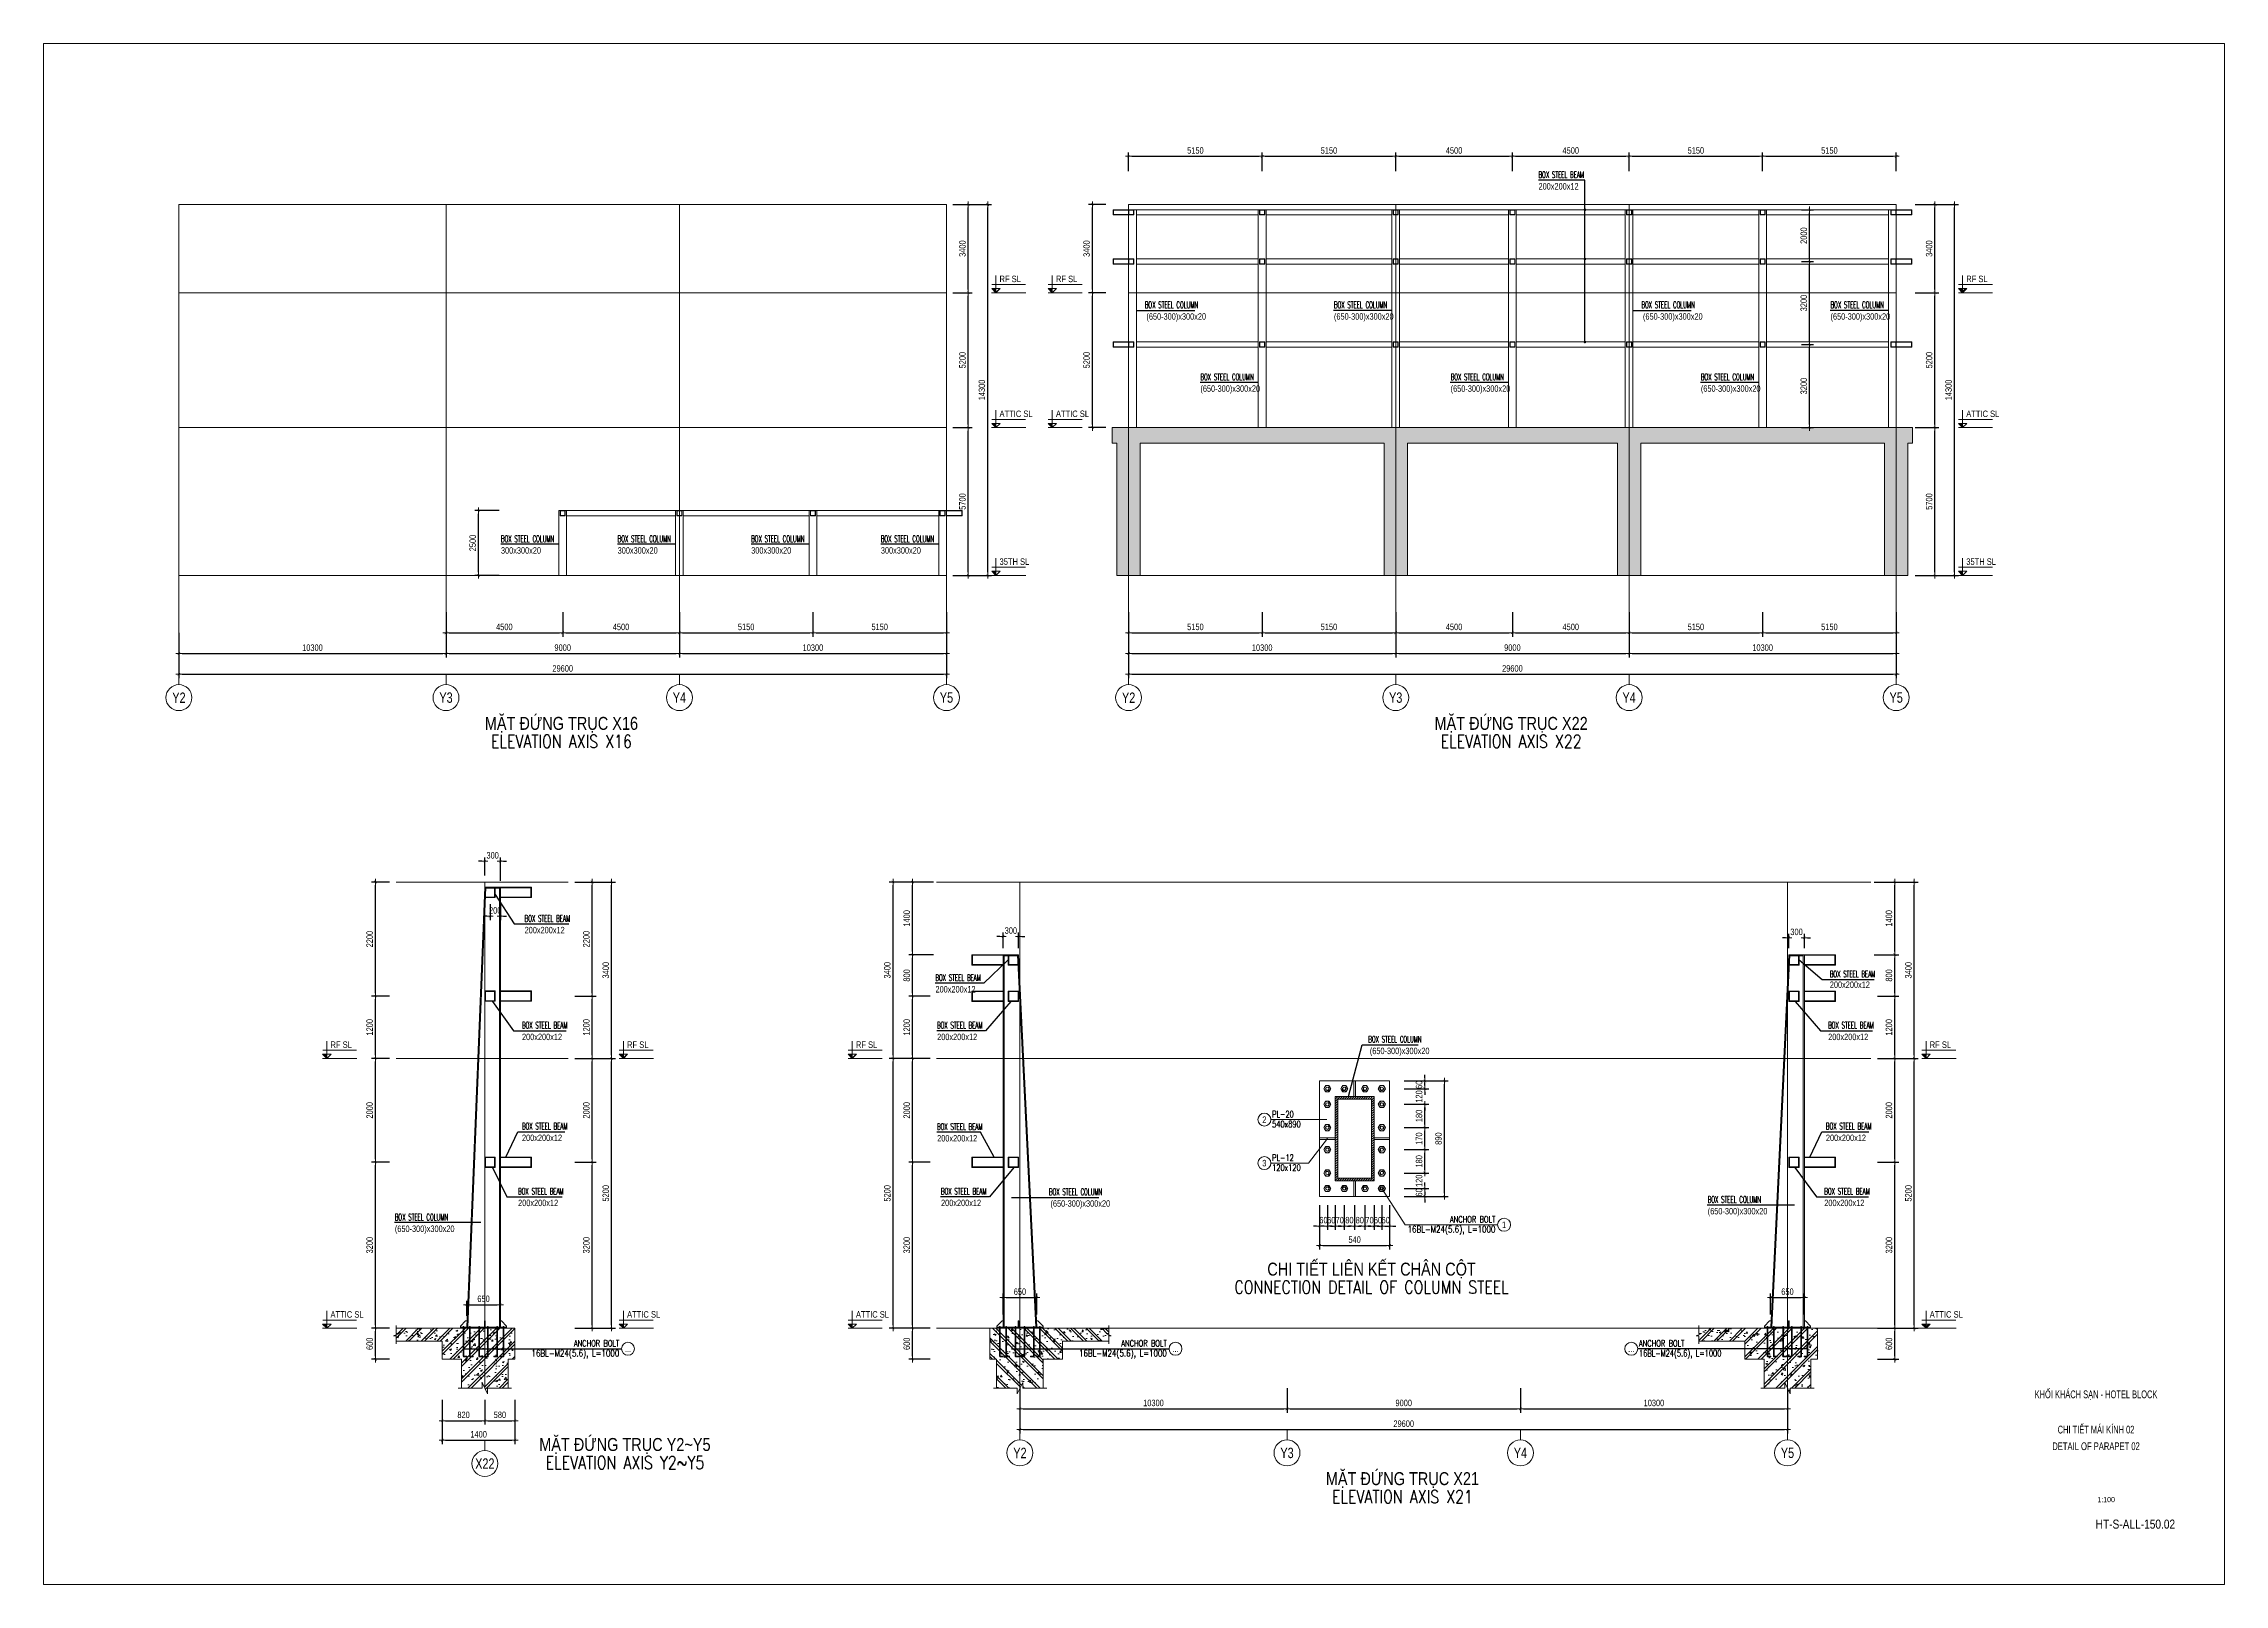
# Paper-space layout 'Layout1' of a CAD drawing. Header units: millimetres. Extents: x 0 to 841, y 0 to 594.
# The model-space entities are those that its viewports show. They can reach past a viewport. Long polylines and large blocks are cut down to what shows.
import ezdxf
from ezdxf.enums import TextEntityAlignment as Align

# ---------------------------------------------------------------- set-up
doc = ezdxf.new("R2010")
doc.units = ezdxf.units.MM
for name, pattern in [('CENTER2', [1.125, 0.75, -0.125, 0.125, -0.125]), ('HIDDEN', [9.525, 6.35, -3.175]), ('HIDDEN2', [4.7625, 3.175, -1.5875])]:
    doc.linetypes.add(name, pattern=pattern)
doc.layers.get('0').update_dxf_attribs({"lineweight": 20})
doc.layers.get('Defpoints').update_dxf_attribs({"color": 151, "lineweight": 9})
for name, color, linetype, lineweight in [('NDC_S-BEAM-NAME-VERT', 7, 'Continuous', 20), ('NDC_S-COLS-STEL', 2, 'Continuous', 20), ('NDC_S-DIMS', 1, 'Continuous', 15), ('NDC_S-TEXT-VIE', 7, 'Continuous', 20), ('NDC_S_ANNO', 7, 'Continuous', 20), ('NDC_S_AXIS', 5, 'CENTER2', 13), ('NDC_S_CONTINUOUS', 3, 'Continuous', 20), ('NDC_S_DIM', 1, 'Continuous', 15), ('NDC_S_ENG TEXT', 2, 'Continuous', 20), ('NDC_S_ENG TITLE', 3, 'Continuous', 20), ('NDC_S_HATCH MATERIAL', 8, 'Continuous', 13), ('NDC_S_HIDDEN', 8, 'HIDDEN2', 13), ('NDC_S_SLAB', 2, 'Continuous', 20), ('NDC_S_SYMBOL', 1, 'Continuous', 15), ('NDC_S_TEXT SYMBOL', 7, 'Continuous', 20), ('NDC_S_VN TEXT', 7, 'Continuous', 20), ('NDC_S_VN TITLE', 6, 'Continuous', 35)]:
    doc.layers.add(name, color=color, linetype=linetype, lineweight=lineweight)
doc.styles.add('ARIAL', font='arial.ttf', dxfattribs={"width": 0.8})
doc.styles.add('NDC_ANNO', font='', dxfattribs={"width": 0.8})
doc.styles.add('NDC_ARIAL', font='arial.ttf', dxfattribs={"width": 0.85})
doc.styles.add('NDC_DIM', font='', dxfattribs={"width": 0.75})
doc.styles.add('NDC_EN TXT', font='romans.shx', dxfattribs={"width": 0.8})
doc.styles.add('NDC_VIE TXT', font='arial.ttf', dxfattribs={"width": 0.8})
doc.styles.get('NDC_ANNO').set_extended_font_data('Dotum')
doc.styles.get('NDC_DIM').set_extended_font_data('Dotum')
doc.dimstyles.new('NDC_dim_100', dxfattribs={"dimscale": 100, "dimtxt": 2.5, "dimasz": 1.2, "dimexe": 1.5, "dimexo": 2.5, "dimgap": 1, "dimtad": 1, "dimdec": 0, "dimzin": 0, "dimdsep": 46, "dimtxsty": 'NDC_DIM', "dimblk": 'DIMMARK', "dimcen": 0.09, "dimdle": 1.2, "dimclrd": 1, "dimclre": 1, "dimclrt": 3, "dimadec": 0, "dimazin": 0, "dimtfac": 1, "dimtdec": 0, "dimtix": 1, "dimtofl": 0, "dimtmove": 0, "dimatfit": 3, "dimfxl": 8, "dimfxlon": 1, "dimtolj": 1, "dimtzin": 0, "dimarcsym": 0})
doc.dimstyles.new('NDC_dim_75', dxfattribs={"dimscale": 75, "dimtxt": 2.5, "dimasz": 1.5, "dimexe": 1.5, "dimexo": 2.5, "dimgap": 1, "dimtad": 1, "dimdec": 0, "dimrnd": 0.001, "dimzin": 0, "dimdsep": 46, "dimtxsty": 'NDC_DIM', "dimblk": 'DIMMARK', "dimcen": 0, "dimdle": 1.2, "dimclrd": 256, "dimclre": 256, "dimclrt": 3, "dimadec": 0, "dimazin": 0, "dimtfac": 1, "dimtdec": 0, "dimtix": 1, "dimtofl": 0, "dimtmove": 2, "dimatfit": 3, "dimfxl": 6, "dimfxlon": 1, "dimtolj": 1, "dimtzin": 0, "dimlwd": -1, "dimlwe": -1, "dimarcsym": 0})

psp = doc.layouts.get("Layout1")

# ---------------------------------------------------------------- texts
at = {"color": 1, "linetype": 'Continuous', "style": 'NDC_ARIAL', "width": 0.85}
psp.add_text('1:100', height=2, dxfattribs=at).set_placement((795.4, 32.69), align=Align.MIDDLE_CENTER)
at = {"color": 1, "linetype": 'Continuous', "char_height": 3, "style": 'NDC_ARIAL'}
for s, insert, width, attachment_point in [('{\\W0.6;KHỐI KHÁCH SẠN - HOTEL BLOCK}', (791.5, 72.93), 79.0015, 5), ('{\\W0.6;CHI TIẾT MÁI KÍNH 02}', (791.5, 61.17), 69.0096, 2), ('{\\W0.7;DETAIL OF PARAPET 02}', (791.5, 51.72), 65.5189, 8)]:
    psp.add_mtext(s, dxfattribs=dict(at, insert=insert, width=width, attachment_point=attachment_point))
at = {"color": 1, "linetype": 'Continuous', "insert": (822, 23.2), "char_height": 3.5, "attachment_point": 6, "style": 'NDC_ARIAL'}
psp.add_mtext('{\\W0.8;HT-S-ALL-150.02}', dxfattribs=at)

msp = doc.modelspace()

# ---------------------------------------------------------------- texts
at = {"layer": 'NDC_S_ENG TEXT'}
for s, style, width, p in [('200x200x12', 'NDC_VIE TXT', 0.65, (377378.4, 22663.8)), ('BOX STEEL BEAM', 'NDC_EN TXT', 0.5, (377378.4, 23112.8)), ('BOX STEEL COLUMN', 'NDC_EN TXT', 0.5, (362196.9, 18096.3)), ('(650-300)x300x20', 'NDC_VIE TXT', 0.65, (362256.2, 17647.2)), ('(650-300)x300x20', 'NDC_VIE TXT', 0.65, (369489.6, 17647.2)), ('BOX STEEL COLUMN', 'NDC_EN TXT', 0.5, (369489.6, 18096.3)), ('BOX STEEL COLUMN', 'NDC_EN TXT', 0.5, (381346.9, 18096.3)), ('(650-300)x300x20', 'NDC_VIE TXT', 0.65, (381406.2, 17647.2)), ('(650-300)x300x20', 'NDC_VIE TXT', 0.65, (388639.6, 17647.2)), ('BOX STEEL COLUMN', 'NDC_EN TXT', 0.5, (388639.6, 18096.3)), ('BOX STEEL COLUMN', 'NDC_EN TXT', 0.5, (364339.6, 15315.9)), ('BOX STEEL COLUMN', 'NDC_EN TXT', 0.5, (373989.6, 15315.9)), ('BOX STEEL COLUMN', 'NDC_EN TXT', 0.5, (383639.6, 15315.9)), ('(650-300)x300x20', 'NDC_VIE TXT', 0.65, (364339.6, 14866.9)), ('(650-300)x300x20', 'NDC_VIE TXT', 0.65, (373989.6, 14866.9)), ('(650-300)x300x20', 'NDC_VIE TXT', 0.65, (383639.6, 14866.9)), ('BOX STEEL COLUMN', 'NDC_EN TXT', 0.5, (337365.3, 9076.7)), ('BOX STEEL COLUMN', 'NDC_EN TXT', 0.5, (341865.3, 9076.7)), ('BOX STEEL COLUMN', 'NDC_EN TXT', 0.5, (347015.3, 9076.7)), ('BOX STEEL COLUMN', 'NDC_EN TXT', 0.5, (352015.3, 9076.7)), ('300x300x20', 'NDC_VIE TXT', 0.65, (337365.3, 8627.7)), ('300x300x20', 'NDC_VIE TXT', 0.65, (341865.3, 8627.7)), ('300x300x20', 'NDC_VIE TXT', 0.65, (347015.3, 8627.7)), ('300x300x20', 'NDC_VIE TXT', 0.65, (352015.3, 8627.7)), ('200x200x12', 'NDC_VIE TXT', 0.65, (338278, -6010.1)), ('BOX STEEL BEAM', 'NDC_EN TXT', 0.5, (338278, -5561)), ('BOX STEEL BEAM', 'NDC_EN TXT', 0.5, (388612.3, -7704.4)), ('200x200x12', 'NDC_VIE TXT', 0.65, (354122.7, -8292.1)), ('BOX STEEL BEAM', 'NDC_EN TXT', 0.5, (354119.4, -7843.1)), ('200x200x12', 'NDC_VIE TXT', 0.65, (388612.3, -8117.3)), ('200x200x12', 'NDC_VIE TXT', 0.65, (338176.7, -10127.1)), ('BOX STEEL BEAM', 'NDC_EN TXT', 0.5, (338176.7, -9678.1)), ('200x200x12', 'NDC_VIE TXT', 0.65, (354186.4, -10127.1)), ('BOX STEEL BEAM', 'NDC_EN TXT', 0.5, (354183.1, -9678.1)), ('BOX STEEL COLUMN', 'NDC_EN TXT', 0.5, (370813.3, -10218.5)), ('200x200x12', 'NDC_VIE TXT', 0.65, (388548.5, -10127.1)), ('BOX STEEL BEAM', 'NDC_EN TXT', 0.5, (388548.5, -9678.1)), ('(650-300)x300x20', 'NDC_VIE TXT', 0.65, (370872.6, -10667.6)), ('BOX STEEL BEAM', 'NDC_EN TXT', 0.5, (338176.7, -13569.1)), ('BOX STEEL BEAM', 'NDC_EN TXT', 0.5, (354183.1, -13585.9)), ('BOX STEEL BEAM', 'NDC_EN TXT', 0.5, (388461.9, -13569.1)), ('200x200x12', 'NDC_VIE TXT', 0.65, (338176.7, -14018.1)), ('200x200x12', 'NDC_VIE TXT', 0.65, (354186.4, -14034.9)), ('200x200x12', 'NDC_VIE TXT', 0.65, (388461.9, -14018.1)), ('BOX STEEL BEAM', 'NDC_EN TXT', 0.5, (338026.5, -16078.1)), ('BOX STEEL BEAM', 'NDC_EN TXT', 0.5, (354333.2, -16078.1)), ('BOX STEEL COLUMN', 'NDC_EN TXT', 0.5, (358498.2, -16101.1)), ('BOX STEEL BEAM', 'NDC_EN TXT', 0.5, (388398.4, -16078.1)), ('200x200x12', 'NDC_VIE TXT', 0.65, (338026.5, -16527.1)), ('200x200x12', 'NDC_VIE TXT', 0.65, (354336.5, -16527.1)), ('(650-300)x300x20', 'NDC_VIE TXT', 0.65, (358557.5, -16550.1)), ('(650-300)x300x20', 'NDC_VIE TXT', 0.65, (383903.9, -16846.7)), ('BOX STEEL COLUMN', 'NDC_EN TXT', 0.5, (383903.9, -16397.7)), ('200x200x12', 'NDC_VIE TXT', 0.65, (388398.4, -16527.1)), ('(650-300)x300x20', 'NDC_VIE TXT', 0.65, (333273.5, -17523.9)), ('BOX STEEL COLUMN', 'NDC_EN TXT', 0.5, (333273.5, -17074.9))]:
    msp.add_text(s, height=250, dxfattribs=dict(at, style=style, width=width)).set_placement(p)

# ---------------------------------------------------------------- blocks, each defined once
blk = doc.blocks.new('DIMMARK')
at = {"layer": 'NDC_S_DIM', "color": 1}
blk.add_line((-1.5, 0), (1, 0), dxfattribs=at)
at = {"layer": 'NDC_S_DIM', "color": 2, "const_width": 0.1}
blk.add_lwpolyline([(-0.42, -0.42), (0.42, 0.42)], dxfattribs=at)
blk = doc.blocks.new('*D40')
at = {"layer": 'Defpoints', "color": 0, "ltscale": 200, "transparency": 16777216}
for p in [(361571, 6924), (391171, 6924), (391171, 3977)]:
    blk.add_point(p, dxfattribs=at)
at = {"layer": 'NDC_S_DIM', "color": 1, "lineweight": -2, "ltscale": 200, "transparency": 16777216}
for p, q in [((361571, 4777), (361571, 3827)), ((391171, 4777), (391171, 3827)), ((361691, 3977), (391051, 3977))]:
    blk.add_line(p, q, dxfattribs=at)
at = {"layer": 'NDC_S_DIM', "color": 1, "lineweight": -2, "ltscale": 200, "transparency": 16777216, "xscale": 120, "yscale": 120, "zscale": 120, "rotation": 180}
blk.add_blockref('DIMMARK', (361571, 3977), dxfattribs=at)
at = {"layer": 'NDC_S_DIM', "color": 1, "lineweight": -2, "ltscale": 200, "transparency": 16777216, "xscale": 120, "yscale": 120, "zscale": 120}
blk.add_blockref('DIMMARK', (391171, 3977), dxfattribs=at)
at = {"layer": 'NDC_S_DIM', "color": 3, "ltscale": 200, "transparency": 16777216, "insert": (376371, 4202), "char_height": 250, "attachment_point": 5, "style": 'NDC_DIM'}
blk.add_mtext('\\A1;29600', dxfattribs=at)
blk = doc.blocks.new('*D41')
at = {"layer": 'Defpoints', "color": 0, "ltscale": 200, "transparency": 16777216}
for p in [(361571, 6924), (371871, 6924), (371871, 4777)]:
    blk.add_point(p, dxfattribs=at)
at = {"layer": 'NDC_S_DIM', "color": 1, "lineweight": -2, "ltscale": 200, "transparency": 16777216}
for p, q in [((361571, 5577), (361571, 4627)), ((371871, 5577), (371871, 4627)), ((361691, 4777), (371751, 4777))]:
    blk.add_line(p, q, dxfattribs=at)
at = {"layer": 'NDC_S_DIM', "color": 1, "lineweight": -2, "ltscale": 200, "transparency": 16777216, "xscale": 120, "yscale": 120, "zscale": 120, "rotation": 180}
blk.add_blockref('DIMMARK', (361571, 4777), dxfattribs=at)
at = {"layer": 'NDC_S_DIM', "color": 1, "lineweight": -2, "ltscale": 200, "transparency": 16777216, "xscale": 120, "yscale": 120, "zscale": 120}
blk.add_blockref('DIMMARK', (371871, 4777), dxfattribs=at)
at = {"layer": 'NDC_S_DIM', "color": 3, "ltscale": 200, "transparency": 16777216, "insert": (366721, 5002), "char_height": 250, "attachment_point": 5, "style": 'NDC_DIM'}
blk.add_mtext('\\A1;10300', dxfattribs=at)
blk = doc.blocks.new('*D42')
at = {"layer": 'Defpoints', "color": 0, "ltscale": 200, "transparency": 16777216}
for p in [(371871, 6924), (380871, 6924), (380871, 4777)]:
    blk.add_point(p, dxfattribs=at)
at = {"layer": 'NDC_S_DIM', "color": 1, "lineweight": -2, "ltscale": 200, "transparency": 16777216}
for p, q in [((371871, 5577), (371871, 4627)), ((380871, 5577), (380871, 4627)), ((371991, 4777), (380751, 4777))]:
    blk.add_line(p, q, dxfattribs=at)
at = {"layer": 'NDC_S_DIM', "color": 1, "lineweight": -2, "ltscale": 200, "transparency": 16777216, "xscale": 120, "yscale": 120, "zscale": 120, "rotation": 180}
blk.add_blockref('DIMMARK', (371871, 4777), dxfattribs=at)
at = {"layer": 'NDC_S_DIM', "color": 1, "lineweight": -2, "ltscale": 200, "transparency": 16777216, "xscale": 120, "yscale": 120, "zscale": 120}
blk.add_blockref('DIMMARK', (380871, 4777), dxfattribs=at)
at = {"layer": 'NDC_S_DIM', "color": 3, "ltscale": 200, "transparency": 16777216, "insert": (376371, 5002), "char_height": 250, "attachment_point": 5, "style": 'NDC_DIM'}
blk.add_mtext('\\A1;9000', dxfattribs=at)
blk = doc.blocks.new('*D43')
at = {"layer": 'Defpoints', "color": 0, "ltscale": 200, "transparency": 16777216}
for p in [(380871, 6924), (391171, 6924), (391171, 4777)]:
    blk.add_point(p, dxfattribs=at)
at = {"layer": 'NDC_S_DIM', "color": 1, "lineweight": -2, "ltscale": 200, "transparency": 16777216}
for p, q in [((380871, 5577), (380871, 4627)), ((391171, 5577), (391171, 4627)), ((380991, 4777), (391051, 4777))]:
    blk.add_line(p, q, dxfattribs=at)
at = {"layer": 'NDC_S_DIM', "color": 1, "lineweight": -2, "ltscale": 200, "transparency": 16777216, "xscale": 120, "yscale": 120, "zscale": 120, "rotation": 180}
blk.add_blockref('DIMMARK', (380871, 4777), dxfattribs=at)
at = {"layer": 'NDC_S_DIM', "color": 1, "lineweight": -2, "ltscale": 200, "transparency": 16777216, "xscale": 120, "yscale": 120, "zscale": 120}
blk.add_blockref('DIMMARK', (391171, 4777), dxfattribs=at)
at = {"layer": 'NDC_S_DIM', "color": 3, "ltscale": 200, "transparency": 16777216, "insert": (386021, 5002), "char_height": 250, "attachment_point": 5, "style": 'NDC_DIM'}
blk.add_mtext('\\A1;10300', dxfattribs=at)
blk = doc.blocks.new('*U7')
at = {"layer": 'NDC_S_SYMBOL'}
blk.add_line((0, 5), (0, 9), dxfattribs=at)
blk.add_circle((0, 0), 5, dxfattribs=at)
at = {"layer": 'NDC_S_TEXT SYMBOL', "color": 7, "style": 'NDC_ANNO', "width": 0.8}
blk.add_attdef('GRID', text='', height=4, dxfattribs=at).set_placement((0, 0), align=Align.MIDDLE)
blk = doc.blocks.new('*D44')
at = {"layer": 'Defpoints', "color": 0, "ltscale": 100, "transparency": 16777216}
for p in [(391651, 13488), (392668, 13488), (391651, 7788)]:
    blk.add_point(p, dxfattribs=at)
at = {"layer": 'NDC_S_DIM', "color": 1, "lineweight": -2, "ltscale": 100, "transparency": 16777216}
for p, q in [((391901, 13488), (392818, 13488)), ((392668, 7908), (392668, 13368)), ((391901, 7788), (392818, 7788))]:
    blk.add_line(p, q, dxfattribs=at)
at = {"layer": 'NDC_S_DIM', "color": 1, "lineweight": -2, "ltscale": 100, "transparency": 16777216, "xscale": 120, "yscale": 120, "zscale": 120}
for p, rotation in [((392668, 13488), 90), ((392668, 7788), 270)]:
    blk.add_blockref('DIMMARK', p, dxfattribs=dict(at, rotation=rotation))
at = {"layer": 'NDC_S_DIM', "color": 3, "ltscale": 100, "transparency": 16777216, "insert": (392443, 10638), "char_height": 250, "attachment_point": 5, "rotation": 90, "style": 'NDC_DIM'}
blk.add_mtext('\\A1;5700', dxfattribs=at)
blk = doc.blocks.new('*D45')
at = {"layer": 'Defpoints', "color": 0, "ltscale": 100, "transparency": 16777216}
for p in [(391651, 18688), (392668, 18688), (391651, 13488)]:
    blk.add_point(p, dxfattribs=at)
at = {"layer": 'NDC_S_DIM', "color": 1, "lineweight": -2, "ltscale": 100, "transparency": 16777216}
for p, q in [((391901, 18688), (392818, 18688)), ((392668, 13608), (392668, 18568)), ((391901, 13488), (392818, 13488))]:
    blk.add_line(p, q, dxfattribs=at)
at = {"layer": 'NDC_S_DIM', "color": 1, "lineweight": -2, "ltscale": 100, "transparency": 16777216, "xscale": 120, "yscale": 120, "zscale": 120}
for p, rotation in [((392668, 18688), 90), ((392668, 13488), 270)]:
    blk.add_blockref('DIMMARK', p, dxfattribs=dict(at, rotation=rotation))
at = {"layer": 'NDC_S_DIM', "color": 3, "ltscale": 100, "transparency": 16777216, "insert": (392443, 16088), "char_height": 250, "attachment_point": 5, "rotation": 90, "style": 'NDC_DIM'}
blk.add_mtext('\\A1;5200', dxfattribs=at)
blk = doc.blocks.new('*D46')
at = {"layer": 'Defpoints', "color": 0, "ltscale": 100, "transparency": 16777216}
for p in [(391651, 22088), (392668, 22088), (391651, 18688)]:
    blk.add_point(p, dxfattribs=at)
at = {"layer": 'NDC_S_DIM', "color": 1, "lineweight": -2, "ltscale": 100, "transparency": 16777216}
for p, q in [((391901, 22088), (392818, 22088)), ((392668, 18808), (392668, 21968)), ((391901, 18688), (392818, 18688))]:
    blk.add_line(p, q, dxfattribs=at)
at = {"layer": 'NDC_S_DIM', "color": 1, "lineweight": -2, "ltscale": 100, "transparency": 16777216, "xscale": 120, "yscale": 120, "zscale": 120}
for p, rotation in [((392668, 22088), 90), ((392668, 18688), 270)]:
    blk.add_blockref('DIMMARK', p, dxfattribs=dict(at, rotation=rotation))
at = {"layer": 'NDC_S_DIM', "color": 3, "ltscale": 100, "transparency": 16777216, "insert": (392443, 20388), "char_height": 250, "attachment_point": 5, "rotation": 90, "style": 'NDC_DIM'}
blk.add_mtext('\\A1;3400', dxfattribs=at)
blk = doc.blocks.new('*D47')
at = {"layer": 'Defpoints', "color": 0, "ltscale": 100, "transparency": 16777216}
for p in [(391651, 22088), (393418, 22088), (391651, 7788)]:
    blk.add_point(p, dxfattribs=at)
at = {"layer": 'NDC_S_DIM', "color": 1, "lineweight": -2, "ltscale": 100, "transparency": 16777216}
for p, q in [((392618, 22088), (393568, 22088)), ((393418, 7908), (393418, 21968)), ((392618, 7788), (393568, 7788))]:
    blk.add_line(p, q, dxfattribs=at)
at = {"layer": 'NDC_S_DIM', "color": 1, "lineweight": -2, "ltscale": 100, "transparency": 16777216, "xscale": 120, "yscale": 120, "zscale": 120}
for p, rotation in [((393418, 22088), 90), ((393418, 7788), 270)]:
    blk.add_blockref('DIMMARK', p, dxfattribs=dict(at, rotation=rotation))
at = {"layer": 'NDC_S_DIM', "color": 3, "ltscale": 100, "transparency": 16777216, "insert": (393193, 14938), "char_height": 250, "attachment_point": 5, "rotation": 90, "style": 'NDC_DIM'}
blk.add_mtext('\\A1;14300', dxfattribs=at)
blk = doc.blocks.new('kata_block_CT')
at = {"layer": 'NDC_S_ANNO'}
blk.add_hatch(color=3, dxfattribs=at).paths.add_polyline_path([(0, 1.6), (-1.61, 1.6), (0, 0)])
at = {"layer": 'NDC_S_ANNO', "ltscale": 50}
h = blk.add_hatch(dxfattribs=at)
h.set_pattern_fill('ANSI31', color=256, scale=1.406, style=0)
h.paths.add_polyline_path([(0, 1.6), (0, 0), (1.61, 1.6)])
for p, q in [((11.56, 0), (-1.64, 0)), ((-1.59, 3.14), (11.47, 3.14))]:
    blk.add_line(p, q, dxfattribs=at)
at = {"layer": 'NDC_S_ANNO', "color": 8, "ltscale": 50}
blk.add_lwpolyline([(0, 0), (-1.61, 1.6), (0, 1.6)], dxfattribs=at)
at = {"layer": 'NDC_S_ANNO', "ltscale": 50}
for points in [[(0, 0), (-1.61, 1.6), (0, 1.6)], [(0, 6.69), (0, 0)], [(0, 0), (1.61, 1.6), (0, 1.6)]]:
    blk.add_lwpolyline(points, dxfattribs=at)
at = {"layer": 'NDC_S_TEXT SYMBOL', "color": 3, "style": 'NDC_ANNO', "width": 0.8}
blk.add_attdef('CT', (1.41, 4.07), '', height=2.5, dxfattribs=at)
blk = doc.blocks.new('*D38')
at = {"layer": 'Defpoints', "color": 0, "ltscale": 100, "transparency": 16777216}
for p in [(360174, 18688), (360941, 18688), (360941, 13488)]:
    blk.add_point(p, dxfattribs=at)
at = {"layer": 'NDC_S_DIM', "color": 1, "lineweight": -2, "ltscale": 100, "transparency": 16777216}
for p, q in [((360691, 18688), (360024, 18688)), ((360174, 13608), (360174, 18568)), ((360691, 13488), (360024, 13488))]:
    blk.add_line(p, q, dxfattribs=at)
at = {"layer": 'NDC_S_DIM', "color": 1, "lineweight": -2, "ltscale": 100, "transparency": 16777216, "xscale": 120, "yscale": 120, "zscale": 120}
for p, rotation in [((360174, 18688), 90), ((360174, 13488), 270)]:
    blk.add_blockref('DIMMARK', p, dxfattribs=dict(at, rotation=rotation))
at = {"layer": 'NDC_S_DIM', "color": 3, "ltscale": 100, "transparency": 16777216, "insert": (359949, 16088), "char_height": 250, "attachment_point": 5, "rotation": 90, "style": 'NDC_DIM'}
blk.add_mtext('\\A1;5200', dxfattribs=at)
blk = doc.blocks.new('*D39')
at = {"layer": 'Defpoints', "color": 0, "ltscale": 100, "transparency": 16777216}
for p in [(360174, 22088), (360941, 22088), (360941, 18688)]:
    blk.add_point(p, dxfattribs=at)
at = {"layer": 'NDC_S_DIM', "color": 1, "lineweight": -2, "ltscale": 100, "transparency": 16777216}
for p, q in [((360691, 22088), (360024, 22088)), ((360174, 18808), (360174, 21968)), ((360691, 18688), (360024, 18688))]:
    blk.add_line(p, q, dxfattribs=at)
at = {"layer": 'NDC_S_DIM', "color": 1, "lineweight": -2, "ltscale": 100, "transparency": 16777216, "xscale": 120, "yscale": 120, "zscale": 120}
for p, rotation in [((360174, 22088), 90), ((360174, 18688), 270)]:
    blk.add_blockref('DIMMARK', p, dxfattribs=dict(at, rotation=rotation))
at = {"layer": 'NDC_S_DIM', "color": 3, "ltscale": 100, "transparency": 16777216, "insert": (359949, 20388), "char_height": 250, "attachment_point": 5, "rotation": 90, "style": 'NDC_DIM'}
blk.add_mtext('\\A1;3400', dxfattribs=at)
blk = doc.blocks.new('Drawing name_symbol')
at = {"layer": 'NDC_S_ENG TITLE', "style": 'NDC_EN TXT', "width": 0.8}
blk.add_attdef('SECTDET1', text='', height=5, dxfattribs=at).set_placement((0, 1.01), align=Align.CENTER)
at = {"layer": 'NDC_S_TEXT SYMBOL', "lineweight": 25, "style": 'NDC_ANNO', "width": 0.8}
blk.add_attdef('SSCALE', text='', height=2.5, dxfattribs=at).set_placement((0, -4), align=Align.CENTER)
at = {"layer": 'NDC_S_VN TITLE', "style": 'NDC_VIE TXT', "width": 0.8}
blk.add_attdef('SECTDET2', text='', height=5, dxfattribs=at).set_placement((0, 7.97), align=Align.CENTER)
blk = doc.blocks.new('*D48')
at = {"layer": 'Defpoints', "color": 0, "ltscale": 100, "transparency": 16777216}
for p in [(361571, 6924), (366721, 6924), (366721, 5577)]:
    blk.add_point(p, dxfattribs=at)
at = {"layer": 'NDC_S_DIM', "color": 1, "lineweight": -2, "ltscale": 100, "transparency": 16777216}
for p, q in [((361571, 6377), (361571, 5427)), ((366721, 6377), (366721, 5427)), ((361691, 5577), (366601, 5577))]:
    blk.add_line(p, q, dxfattribs=at)
at = {"layer": 'NDC_S_DIM', "color": 1, "lineweight": -2, "ltscale": 100, "transparency": 16777216, "xscale": 120, "yscale": 120, "zscale": 120, "rotation": 180}
blk.add_blockref('DIMMARK', (361571, 5577), dxfattribs=at)
at = {"layer": 'NDC_S_DIM', "color": 1, "lineweight": -2, "ltscale": 100, "transparency": 16777216, "xscale": 120, "yscale": 120, "zscale": 120}
blk.add_blockref('DIMMARK', (366721, 5577), dxfattribs=at)
at = {"layer": 'NDC_S_DIM', "color": 3, "ltscale": 100, "transparency": 16777216, "insert": (364146, 5802), "char_height": 250, "attachment_point": 5, "style": 'NDC_DIM'}
blk.add_mtext('\\A1;5150', dxfattribs=at)
blk = doc.blocks.new('*D49')
at = {"layer": 'Defpoints', "color": 0, "ltscale": 100, "transparency": 16777216}
for p in [(366721, 6924), (371871, 6924), (371871, 5577)]:
    blk.add_point(p, dxfattribs=at)
at = {"layer": 'NDC_S_DIM', "color": 1, "lineweight": -2, "ltscale": 100, "transparency": 16777216}
for p, q in [((366721, 6377), (366721, 5427)), ((371871, 6377), (371871, 5427)), ((366841, 5577), (371751, 5577))]:
    blk.add_line(p, q, dxfattribs=at)
at = {"layer": 'NDC_S_DIM', "color": 1, "lineweight": -2, "ltscale": 100, "transparency": 16777216, "xscale": 120, "yscale": 120, "zscale": 120, "rotation": 180}
blk.add_blockref('DIMMARK', (366721, 5577), dxfattribs=at)
at = {"layer": 'NDC_S_DIM', "color": 1, "lineweight": -2, "ltscale": 100, "transparency": 16777216, "xscale": 120, "yscale": 120, "zscale": 120}
blk.add_blockref('DIMMARK', (371871, 5577), dxfattribs=at)
at = {"layer": 'NDC_S_DIM', "color": 3, "ltscale": 100, "transparency": 16777216, "insert": (369296, 5802), "char_height": 250, "attachment_point": 5, "style": 'NDC_DIM'}
blk.add_mtext('\\A1;5150', dxfattribs=at)
blk = doc.blocks.new('*D50')
at = {"layer": 'Defpoints', "color": 0, "ltscale": 100, "transparency": 16777216}
for p in [(371871, 6924), (376371, 6924), (376371, 5577)]:
    blk.add_point(p, dxfattribs=at)
at = {"layer": 'NDC_S_DIM', "color": 1, "lineweight": -2, "ltscale": 100, "transparency": 16777216}
for p, q in [((371871, 6377), (371871, 5427)), ((376371, 6377), (376371, 5427)), ((371991, 5577), (376251, 5577))]:
    blk.add_line(p, q, dxfattribs=at)
at = {"layer": 'NDC_S_DIM', "color": 1, "lineweight": -2, "ltscale": 100, "transparency": 16777216, "xscale": 120, "yscale": 120, "zscale": 120, "rotation": 180}
blk.add_blockref('DIMMARK', (371871, 5577), dxfattribs=at)
at = {"layer": 'NDC_S_DIM', "color": 1, "lineweight": -2, "ltscale": 100, "transparency": 16777216, "xscale": 120, "yscale": 120, "zscale": 120}
blk.add_blockref('DIMMARK', (376371, 5577), dxfattribs=at)
at = {"layer": 'NDC_S_DIM', "color": 3, "ltscale": 100, "transparency": 16777216, "insert": (374121, 5802), "char_height": 250, "attachment_point": 5, "style": 'NDC_DIM'}
blk.add_mtext('\\A1;4500', dxfattribs=at)
blk = doc.blocks.new('*D51')
at = {"layer": 'Defpoints', "color": 0, "ltscale": 100, "transparency": 16777216}
for p in [(376371, 6924), (380871, 6924), (380871, 5577)]:
    blk.add_point(p, dxfattribs=at)
at = {"layer": 'NDC_S_DIM', "color": 1, "lineweight": -2, "ltscale": 100, "transparency": 16777216}
for p, q in [((376371, 6377), (376371, 5427)), ((380871, 6377), (380871, 5427)), ((376491, 5577), (380751, 5577))]:
    blk.add_line(p, q, dxfattribs=at)
at = {"layer": 'NDC_S_DIM', "color": 1, "lineweight": -2, "ltscale": 100, "transparency": 16777216, "xscale": 120, "yscale": 120, "zscale": 120, "rotation": 180}
blk.add_blockref('DIMMARK', (376371, 5577), dxfattribs=at)
at = {"layer": 'NDC_S_DIM', "color": 1, "lineweight": -2, "ltscale": 100, "transparency": 16777216, "xscale": 120, "yscale": 120, "zscale": 120}
blk.add_blockref('DIMMARK', (380871, 5577), dxfattribs=at)
at = {"layer": 'NDC_S_DIM', "color": 3, "ltscale": 100, "transparency": 16777216, "insert": (378621, 5802), "char_height": 250, "attachment_point": 5, "style": 'NDC_DIM'}
blk.add_mtext('\\A1;4500', dxfattribs=at)
blk = doc.blocks.new('*D52')
at = {"layer": 'Defpoints', "color": 0, "ltscale": 100, "transparency": 16777216}
for p in [(380871, 6924), (386021, 6924), (386021, 5577)]:
    blk.add_point(p, dxfattribs=at)
at = {"layer": 'NDC_S_DIM', "color": 1, "lineweight": -2, "ltscale": 100, "transparency": 16777216}
for p, q in [((380871, 6377), (380871, 5427)), ((386021, 6377), (386021, 5427)), ((380991, 5577), (385901, 5577))]:
    blk.add_line(p, q, dxfattribs=at)
at = {"layer": 'NDC_S_DIM', "color": 1, "lineweight": -2, "ltscale": 100, "transparency": 16777216, "xscale": 120, "yscale": 120, "zscale": 120, "rotation": 180}
blk.add_blockref('DIMMARK', (380871, 5577), dxfattribs=at)
at = {"layer": 'NDC_S_DIM', "color": 1, "lineweight": -2, "ltscale": 100, "transparency": 16777216, "xscale": 120, "yscale": 120, "zscale": 120}
blk.add_blockref('DIMMARK', (386021, 5577), dxfattribs=at)
at = {"layer": 'NDC_S_DIM', "color": 3, "ltscale": 100, "transparency": 16777216, "insert": (383446, 5802), "char_height": 250, "attachment_point": 5, "style": 'NDC_DIM'}
blk.add_mtext('\\A1;5150', dxfattribs=at)
blk = doc.blocks.new('*D53')
at = {"layer": 'Defpoints', "color": 0, "ltscale": 100, "transparency": 16777216}
for p in [(386021, 6924), (391171, 6924), (391171, 5577)]:
    blk.add_point(p, dxfattribs=at)
at = {"layer": 'NDC_S_DIM', "color": 1, "lineweight": -2, "ltscale": 100, "transparency": 16777216}
for p, q in [((386021, 6377), (386021, 5427)), ((391171, 6377), (391171, 5427)), ((386141, 5577), (391051, 5577))]:
    blk.add_line(p, q, dxfattribs=at)
at = {"layer": 'NDC_S_DIM', "color": 1, "lineweight": -2, "ltscale": 100, "transparency": 16777216, "xscale": 120, "yscale": 120, "zscale": 120, "rotation": 180}
blk.add_blockref('DIMMARK', (386021, 5577), dxfattribs=at)
at = {"layer": 'NDC_S_DIM', "color": 1, "lineweight": -2, "ltscale": 100, "transparency": 16777216, "xscale": 120, "yscale": 120, "zscale": 120}
blk.add_blockref('DIMMARK', (391171, 5577), dxfattribs=at)
at = {"layer": 'NDC_S_DIM', "color": 3, "ltscale": 100, "transparency": 16777216, "insert": (388596, 5802), "char_height": 250, "attachment_point": 5, "style": 'NDC_DIM'}
blk.add_mtext('\\A1;5150', dxfattribs=at)
blk = doc.blocks.new('*D54')
at = {"layer": 'Defpoints', "color": 0, "ltscale": 100, "transparency": 16777216}
for p in [(387270, 16688), (387833, 16688), (387270, 13488)]:
    blk.add_point(p, dxfattribs=at)
at = {"layer": 'NDC_S_DIM', "color": 1, "lineweight": -2, "ltscale": 100, "transparency": 16777216}
for p, q in [((387520, 16688), (387983, 16688)), ((387833, 13608), (387833, 16568)), ((387520, 13488), (387983, 13488))]:
    blk.add_line(p, q, dxfattribs=at)
at = {"layer": 'NDC_S_DIM', "color": 1, "lineweight": -2, "ltscale": 100, "transparency": 16777216, "xscale": 120, "yscale": 120, "zscale": 120}
for p, rotation in [((387833, 16688), 90), ((387833, 13488), 270)]:
    blk.add_blockref('DIMMARK', p, dxfattribs=dict(at, rotation=rotation))
at = {"layer": 'NDC_S_DIM', "color": 3, "ltscale": 100, "transparency": 16777216, "insert": (387608, 15088), "char_height": 250, "attachment_point": 5, "rotation": 90, "style": 'NDC_DIM'}
blk.add_mtext('\\A1;3200', dxfattribs=at)
blk = doc.blocks.new('*D55')
at = {"layer": 'Defpoints', "color": 0, "ltscale": 100, "transparency": 16777216}
for p in [(387270, 19888), (387833, 19888), (387270, 16688)]:
    blk.add_point(p, dxfattribs=at)
at = {"layer": 'NDC_S_DIM', "color": 1, "lineweight": -2, "ltscale": 100, "transparency": 16777216}
for p, q in [((387520, 19888), (387983, 19888)), ((387833, 16808), (387833, 19768)), ((387520, 16688), (387983, 16688))]:
    blk.add_line(p, q, dxfattribs=at)
at = {"layer": 'NDC_S_DIM', "color": 1, "lineweight": -2, "ltscale": 100, "transparency": 16777216, "xscale": 120, "yscale": 120, "zscale": 120}
for p, rotation in [((387833, 19888), 90), ((387833, 16688), 270)]:
    blk.add_blockref('DIMMARK', p, dxfattribs=dict(at, rotation=rotation))
at = {"layer": 'NDC_S_DIM', "color": 3, "ltscale": 100, "transparency": 16777216, "insert": (387608, 18288), "char_height": 250, "attachment_point": 5, "rotation": 90, "style": 'NDC_DIM'}
blk.add_mtext('\\A1;3200', dxfattribs=at)
blk = doc.blocks.new('*D56')
at = {"layer": 'Defpoints', "color": 0, "ltscale": 100, "transparency": 16777216}
for p in [(387270, 21888), (387833, 21888), (387270, 19888)]:
    blk.add_point(p, dxfattribs=at)
at = {"layer": 'NDC_S_DIM', "color": 1, "lineweight": -2, "ltscale": 100, "transparency": 16777216}
for p, q in [((387520, 21888), (387983, 21888)), ((387833, 20008), (387833, 21768)), ((387520, 19888), (387983, 19888))]:
    blk.add_line(p, q, dxfattribs=at)
at = {"layer": 'NDC_S_DIM', "color": 1, "lineweight": -2, "ltscale": 100, "transparency": 16777216, "xscale": 120, "yscale": 120, "zscale": 120}
for p, rotation in [((387833, 21888), 90), ((387833, 19888), 270)]:
    blk.add_blockref('DIMMARK', p, dxfattribs=dict(at, rotation=rotation))
at = {"layer": 'NDC_S_DIM', "color": 3, "ltscale": 100, "transparency": 16777216, "insert": (387608, 20888), "char_height": 250, "attachment_point": 5, "rotation": 90, "style": 'NDC_DIM'}
blk.add_mtext('\\A1;2000', dxfattribs=at)
blk = doc.blocks.new('*D57')
at = {"layer": 'Defpoints', "color": 0, "ltscale": 100, "transparency": 16777216}
for p in [(366721, 23946), (361571, 23126), (366721, 23126)]:
    blk.add_point(p, dxfattribs=at)
at = {"layer": 'NDC_S_DIM', "color": 1, "lineweight": -2, "ltscale": 100, "transparency": 16777216}
for p, q in [((361571, 23376), (361571, 24096)), ((361691, 23946), (366601, 23946)), ((366721, 23376), (366721, 24096))]:
    blk.add_line(p, q, dxfattribs=at)
at = {"layer": 'NDC_S_DIM', "color": 1, "lineweight": -2, "ltscale": 100, "transparency": 16777216, "xscale": 120, "yscale": 120, "zscale": 120, "rotation": 180}
blk.add_blockref('DIMMARK', (361571, 23946), dxfattribs=at)
at = {"layer": 'NDC_S_DIM', "color": 1, "lineweight": -2, "ltscale": 100, "transparency": 16777216, "xscale": 120, "yscale": 120, "zscale": 120}
blk.add_blockref('DIMMARK', (366721, 23946), dxfattribs=at)
at = {"layer": 'NDC_S_DIM', "color": 3, "ltscale": 100, "transparency": 16777216, "insert": (364146, 24171), "char_height": 250, "attachment_point": 5, "style": 'NDC_DIM'}
blk.add_mtext('\\A1;5150', dxfattribs=at)
blk = doc.blocks.new('*D58')
at = {"layer": 'Defpoints', "color": 0, "ltscale": 100, "transparency": 16777216}
for p in [(371871, 23946), (366721, 23126), (371871, 23126)]:
    blk.add_point(p, dxfattribs=at)
at = {"layer": 'NDC_S_DIM', "color": 1, "lineweight": -2, "ltscale": 100, "transparency": 16777216}
for p, q in [((366721, 23376), (366721, 24096)), ((366841, 23946), (371751, 23946)), ((371871, 23376), (371871, 24096))]:
    blk.add_line(p, q, dxfattribs=at)
at = {"layer": 'NDC_S_DIM', "color": 1, "lineweight": -2, "ltscale": 100, "transparency": 16777216, "xscale": 120, "yscale": 120, "zscale": 120, "rotation": 180}
blk.add_blockref('DIMMARK', (366721, 23946), dxfattribs=at)
at = {"layer": 'NDC_S_DIM', "color": 1, "lineweight": -2, "ltscale": 100, "transparency": 16777216, "xscale": 120, "yscale": 120, "zscale": 120}
blk.add_blockref('DIMMARK', (371871, 23946), dxfattribs=at)
at = {"layer": 'NDC_S_DIM', "color": 3, "ltscale": 100, "transparency": 16777216, "insert": (369296, 24171), "char_height": 250, "attachment_point": 5, "style": 'NDC_DIM'}
blk.add_mtext('\\A1;5150', dxfattribs=at)
blk = doc.blocks.new('*D59')
at = {"layer": 'Defpoints', "color": 0, "ltscale": 100, "transparency": 16777216}
for p in [(376371, 23946), (371871, 23126), (376371, 23126)]:
    blk.add_point(p, dxfattribs=at)
at = {"layer": 'NDC_S_DIM', "color": 1, "lineweight": -2, "ltscale": 100, "transparency": 16777216}
for p, q in [((371871, 23376), (371871, 24096)), ((371991, 23946), (376251, 23946)), ((376371, 23376), (376371, 24096))]:
    blk.add_line(p, q, dxfattribs=at)
at = {"layer": 'NDC_S_DIM', "color": 1, "lineweight": -2, "ltscale": 100, "transparency": 16777216, "xscale": 120, "yscale": 120, "zscale": 120, "rotation": 180}
blk.add_blockref('DIMMARK', (371871, 23946), dxfattribs=at)
at = {"layer": 'NDC_S_DIM', "color": 1, "lineweight": -2, "ltscale": 100, "transparency": 16777216, "xscale": 120, "yscale": 120, "zscale": 120}
blk.add_blockref('DIMMARK', (376371, 23946), dxfattribs=at)
at = {"layer": 'NDC_S_DIM', "color": 3, "ltscale": 100, "transparency": 16777216, "insert": (374121, 24171), "char_height": 250, "attachment_point": 5, "style": 'NDC_DIM'}
blk.add_mtext('\\A1;4500', dxfattribs=at)
blk = doc.blocks.new('*D60')
at = {"layer": 'Defpoints', "color": 0, "ltscale": 100, "transparency": 16777216}
for p in [(380871, 23946), (376371, 23126), (380871, 23126)]:
    blk.add_point(p, dxfattribs=at)
at = {"layer": 'NDC_S_DIM', "color": 1, "lineweight": -2, "ltscale": 100, "transparency": 16777216}
for p, q in [((376371, 23376), (376371, 24096)), ((376491, 23946), (380751, 23946)), ((380871, 23376), (380871, 24096))]:
    blk.add_line(p, q, dxfattribs=at)
at = {"layer": 'NDC_S_DIM', "color": 1, "lineweight": -2, "ltscale": 100, "transparency": 16777216, "xscale": 120, "yscale": 120, "zscale": 120, "rotation": 180}
blk.add_blockref('DIMMARK', (376371, 23946), dxfattribs=at)
at = {"layer": 'NDC_S_DIM', "color": 1, "lineweight": -2, "ltscale": 100, "transparency": 16777216, "xscale": 120, "yscale": 120, "zscale": 120}
blk.add_blockref('DIMMARK', (380871, 23946), dxfattribs=at)
at = {"layer": 'NDC_S_DIM', "color": 3, "ltscale": 100, "transparency": 16777216, "insert": (378621, 24171), "char_height": 250, "attachment_point": 5, "style": 'NDC_DIM'}
blk.add_mtext('\\A1;4500', dxfattribs=at)
blk = doc.blocks.new('*D61')
at = {"layer": 'Defpoints', "color": 0, "ltscale": 100, "transparency": 16777216}
for p in [(386021, 23946), (380871, 23126), (386021, 23126)]:
    blk.add_point(p, dxfattribs=at)
at = {"layer": 'NDC_S_DIM', "color": 1, "lineweight": -2, "ltscale": 100, "transparency": 16777216}
for p, q in [((380871, 23376), (380871, 24096)), ((380991, 23946), (385901, 23946)), ((386021, 23376), (386021, 24096))]:
    blk.add_line(p, q, dxfattribs=at)
at = {"layer": 'NDC_S_DIM', "color": 1, "lineweight": -2, "ltscale": 100, "transparency": 16777216, "xscale": 120, "yscale": 120, "zscale": 120, "rotation": 180}
blk.add_blockref('DIMMARK', (380871, 23946), dxfattribs=at)
at = {"layer": 'NDC_S_DIM', "color": 1, "lineweight": -2, "ltscale": 100, "transparency": 16777216, "xscale": 120, "yscale": 120, "zscale": 120}
blk.add_blockref('DIMMARK', (386021, 23946), dxfattribs=at)
at = {"layer": 'NDC_S_DIM', "color": 3, "ltscale": 100, "transparency": 16777216, "insert": (383446, 24171), "char_height": 250, "attachment_point": 5, "style": 'NDC_DIM'}
blk.add_mtext('\\A1;5150', dxfattribs=at)
blk = doc.blocks.new('*D62')
at = {"layer": 'Defpoints', "color": 0, "ltscale": 100, "transparency": 16777216}
for p in [(391171, 23946), (386021, 23126), (391171, 23126)]:
    blk.add_point(p, dxfattribs=at)
at = {"layer": 'NDC_S_DIM', "color": 1, "lineweight": -2, "ltscale": 100, "transparency": 16777216}
for p, q in [((386021, 23376), (386021, 24096)), ((386141, 23946), (391051, 23946)), ((391171, 23376), (391171, 24096))]:
    blk.add_line(p, q, dxfattribs=at)
at = {"layer": 'NDC_S_DIM', "color": 1, "lineweight": -2, "ltscale": 100, "transparency": 16777216, "xscale": 120, "yscale": 120, "zscale": 120, "rotation": 180}
blk.add_blockref('DIMMARK', (386021, 23946), dxfattribs=at)
at = {"layer": 'NDC_S_DIM', "color": 1, "lineweight": -2, "ltscale": 100, "transparency": 16777216, "xscale": 120, "yscale": 120, "zscale": 120}
blk.add_blockref('DIMMARK', (391171, 23946), dxfattribs=at)
at = {"layer": 'NDC_S_DIM', "color": 3, "ltscale": 100, "transparency": 16777216, "insert": (388596, 24171), "char_height": 250, "attachment_point": 5, "style": 'NDC_DIM'}
blk.add_mtext('\\A1;5150', dxfattribs=at)
blk = doc.blocks.new('*U203')
for p, q in [((-0.4, 35.2), (-0.4, 0.4)), ((-0.4, 32), (0.4, 32)), ((0.2, 35.2), (-0.3, 35.2)), ((0.4, 0.6), (0.4, 35.2)), ((4, 0.4), (0.6, 0.4)), ((4, -0.4), (4, 0.4)), ((0.4, -0.4), (4, -0.4))]:
    blk.add_line(p, q)
at = {"linetype": 'HIDDEN'}
for p, q in [((-0.3, 36), (-0.3, 35.7)), ((-0.3, 35.2), (-0.3, 32)), ((0.3, 36), (0.3, 35.7)), ((0.3, 35.2), (0.3, 32))]:
    blk.add_line(p, q, dxfattribs=at)
for points in [[(-0.8, 35.3), (0.8, 35.3), (0.8, 35.2), (-0.8, 35.2)], [(-0.4, 35.7), (-0.4, 36), (0.4, 36), (0.4, 35.7)]]:
    blk.add_lwpolyline(points, close=True)
for points in [[(-0.6, 35.3), (-0.3, 35.3), (-0.3, 35.7, 0.414214), (-0.3, 35.7), (-0.5, 35.7, 0.414214), (-0.6, 35.7)], [(-0.3, 35.3), (0.2, 35.3), (0.2, 35.7, 0.414214), (0.2, 35.7), (-0.2, 35.7, 0.414214), (-0.3, 35.7)], [(0.2, 35.3), (0.6, 35.3), (0.6, 35.7, 0.414214), (0.5, 35.7), (0.3, 35.7, 0.414214), (0.2, 35.7)]]:
    blk.add_lwpolyline(points, format="xyb", close=True)
for centre, radius in [((0.4, 0.4), 0.75), ((0.6, 0.6), 0.25)]:
    blk.add_arc(centre, radius, 180, 270)
blk = doc.blocks.new('Gian X22')
at = {"layer": 'NDC_S_HATCH MATERIAL', "ltscale": 100}
h = blk.add_hatch(dxfattribs=at)
h.set_pattern_fill('BT-01', color=256, scale=50, pattern_type=2)
h.set_pattern_definition([(50, (-588217.96, -13488.06), (358.63009, -31.37607), [37.5, -412.5]), (355, (-588217.96, -13488.06), (-69.37567, 376.09607), [30, -330]), (100.4514, (-588188.07, -13490.67), (289.2547, 344.71977), [31.8701, -350.57106]), (46.1842, (-588217.96, -13388.06), (533.62052, -82.7595), [56.25, -618.75]), (96.6356, (-588173.5, -13394.96), (467.33135, 487.05894), [47.80514, -525.8565]), (351.1842, (-588217.96, -13388.06), (467.33097, 487.0593), [45, -495]), (21, (-588167.96, -13413.06), (298.45353, -201.30945), [37.5, -412.5]), (326, (-588167.96, -13413.06), (121.65767, 362.57502), [30, -330]), (71.4514, (-588143.1, -13429.84), (420.11131, 161.26525), [31.8701, -350.57106]), (37.5, (-588217.96, -13488.06), (6.079928, 166.446927), [0, -326, 0, -335, 0, -331.25]), (7.5, (-588217.96, -13488.06), (131.53477, 197.205856), [0, -191, 0, -318.5, 0, -126.25]), (327.5, (-588329.46, -13488.06), (266.911218, -11.277436), [0, -125, 0, -390, 0, -517.5]), (317.5, (-588379.46, -13488.06), (291.593085, 50.05249), [0, -162.5, 0, -259, 0, -367.5]), (45, (-588217.96, -13488.06), (-150.26019, 150.26019), []), (45, (-588217.96, -13426.8), (-150.26019, 150.26019), [])])
h.paths.add_polyline_path([(-2291, -150), (-2291, -250), (-1400, -250), (-1400, -600), (-1030, -600), (-1030, -1154), (-634, -1154), (-634, -1046), (-526, -1262), (-526, -1154), (-130, -1154), (-130, -600), (0, -600), (0, 0), (-2291, 0), (-2291, -100), (-2241, -100), (-2341, -150)])
at = {"layer": 'NDC_S_AXIS', "ltscale": 1000}
for p, q in [((-2291, 8600), (1029, 8600)), ((-580, -1154), (-580, 8600)), ((-2291, 5200), (1029, 5200)), ((-2291, 0), (-580, 0))]:
    blk.add_line(p, q, dxfattribs=at)
at = {"layer": 'NDC_S_CONTINUOUS', "ltscale": 100}
for p, q in [((-929, 20), (-580, 8500)), ((-280, 8500), (-580, 8500)), ((-280, 20), (-280, 8500)), ((-1400, -250), (-2291, -250)), ((-1400, -600), (-1400, -250)), ((-1030, -600), (-1030, -1154)), ((-130, -600), (-130, -1154))]:
    blk.add_line(p, q, dxfattribs=at)
at = {"layer": 'NDC_S_CONTINUOUS', "linetype": 'HIDDEN2', "ltscale": 50}
for p, q in [((-909, 20), (-560, 8500)), ((-300, 8480), (-561, 8480)), ((-300, 20), (-300, 8500))]:
    blk.add_line(p, q, dxfattribs=at)
at = {"layer": 'NDC_S_CONTINUOUS', "ltscale": 100}
for points in [[(-2291, 0), (0, 0), (0, -600), (-130, -600)], [(-1030, -600), (-1400, -600)]]:
    blk.add_lwpolyline(points, dxfattribs=at)
at = {"layer": 'NDC_S_DIM', "ltscale": 100}
for points in [[(-2291, -300), (-2291, -150), (-2341, -150), (-2241, -100), (-2291, -100), (-2291, 50)], [(-1096, -1154), (-634, -1154), (-634, -1046), (-526, -1262), (-526, -1154), (-67, -1154)]]:
    blk.add_lwpolyline(points, dxfattribs=at)
at = {"layer": 'NDC_S_ENG TEXT', "ltscale": 100}
for points in [[(-924, 140), (-950, 140), (-1050, 40), (-1050, 20)], [(-280, 140), (-260, 140), (-160, 40), (-160, 20)]]:
    blk.add_lwpolyline(points, dxfattribs=at)
for points in [[(-1050, 20), (-160, 20), (-160, 0), (-1050, 0)], [(-574, 140), (-574, 20), (-586, 20), (-586, 140)]]:
    blk.add_lwpolyline(points, close=True, dxfattribs=at)
at = {"layer": 'NDC_S_HATCH MATERIAL', "ltscale": 1000}
for points in [[(-280, 8300), (320, 8300), (320, 8500), (-280, 8500)], [(-280, 6301), (320, 6301), (320, 6501), (-280, 6501)], [(-280, 3100), (320, 3100), (320, 3300), (-280, 3300)]]:
    blk.add_lwpolyline(points, close=True, dxfattribs=at)
at = {"layer": 'NDC_S_HIDDEN', "ltscale": 20}
for points in [[(-280, 8312), (308, 8312), (308, 8488), (-280, 8488)], [(-280, 6313), (308, 6313), (308, 6489), (-280, 6489)], [(-280, 3112), (308, 3112), (308, 3288), (-280, 3288)]]:
    blk.add_lwpolyline(points, close=True, dxfattribs=at)
at = {"layer": 'NDC_S_SLAB', "ltscale": 1000}
for points in [[(-580, 8300), (-380, 8300), (-380, 8500), (-580, 8500)], [(-568, 8312), (-392, 8312), (-392, 8488), (-568, 8488)], [(-580, 6301), (-380, 6301), (-380, 6501), (-580, 6501)], [(-568, 6313), (-392, 6313), (-392, 6489), (-568, 6489)], [(-580, 3100), (-380, 3100), (-380, 3300), (-580, 3300)], [(-568, 3112), (-392, 3112), (-392, 3288), (-568, 3288)]]:
    blk.add_lwpolyline(points, close=True, dxfattribs=at)
at = {"layer": 'NDC_S-BEAM-NAME-VERT'}
for p, xscale, yscale, zscale, rotation in [((-990, -544), 16.0421052631578, 16.0421052631578, 16.0421052631578, 9.170213055697229e-07), ((-870, -544), 16.0421052631578, 16.0421052631578, 16.0421052631578, 9.17021305569723e-07), ((-690, -544), 16.04210526315779, 16.04210526315779, 16.04210526315779, 9.170213055697231e-07), ((-520, -544), -16.0421052631578, 16.04210526315782, 16.04210526315783, 359.9999990829787), ((-340, -544), -16.0421052631578, 16.04210526315782, 16.04210526315783, 359.9999990829787), ((-220, -544), -16.0421052631578, 16.04210526315782, 16.04210526315783, 359.9999990829787)]:
    blk.add_blockref('*U203', p, dxfattribs=dict(at, xscale=xscale, yscale=yscale, zscale=zscale, rotation=rotation))
blk = doc.blocks.new('*D64')
at = {"layer": 'Defpoints', "color": 0, "ltscale": 100, "transparency": 16777216}
for p in [(335104, -22433), (336744, -22433), (336744, -24800)]:
    blk.add_point(p, dxfattribs=at)
at = {"layer": 'NDC_S_DIM', "color": 1, "lineweight": -2, "ltscale": 100, "transparency": 16777216}
for p, q in [((335104, -24000), (335104, -24950)), ((336744, -24000), (336744, -24950)), ((335224, -24800), (336624, -24800))]:
    blk.add_line(p, q, dxfattribs=at)
at = {"layer": 'NDC_S_DIM', "color": 1, "lineweight": -2, "ltscale": 100, "transparency": 16777216, "xscale": 120, "yscale": 120, "zscale": 120, "rotation": 180}
blk.add_blockref('DIMMARK', (335104, -24800), dxfattribs=at)
at = {"layer": 'NDC_S_DIM', "color": 1, "lineweight": -2, "ltscale": 100, "transparency": 16777216, "xscale": 120, "yscale": 120, "zscale": 120}
blk.add_blockref('DIMMARK', (336744, -24800), dxfattribs=at)
at = {"layer": 'NDC_S_DIM', "color": 3, "ltscale": 100, "transparency": 16777216, "insert": (335924, -24575), "char_height": 250, "attachment_point": 5, "style": 'NDC_DIM'}
blk.add_mtext('\\A1;820', dxfattribs=at)
blk = doc.blocks.new('*D65')
at = {"layer": 'Defpoints', "color": 0, "ltscale": 100, "transparency": 16777216}
for p in [(336744, -22433), (337904, -22433), (337904, -24800)]:
    blk.add_point(p, dxfattribs=at)
at = {"layer": 'NDC_S_DIM', "color": 1, "lineweight": -2, "ltscale": 100, "transparency": 16777216}
for p, q in [((336744, -24000), (336744, -24950)), ((337904, -24000), (337904, -24950)), ((336864, -24800), (337784, -24800))]:
    blk.add_line(p, q, dxfattribs=at)
at = {"layer": 'NDC_S_DIM', "color": 1, "lineweight": -2, "ltscale": 100, "transparency": 16777216, "xscale": 120, "yscale": 120, "zscale": 120, "rotation": 180}
blk.add_blockref('DIMMARK', (336744, -24800), dxfattribs=at)
at = {"layer": 'NDC_S_DIM', "color": 1, "lineweight": -2, "ltscale": 100, "transparency": 16777216, "xscale": 120, "yscale": 120, "zscale": 120}
blk.add_blockref('DIMMARK', (337904, -24800), dxfattribs=at)
at = {"layer": 'NDC_S_DIM', "color": 3, "ltscale": 100, "transparency": 16777216, "insert": (337324, -24575), "char_height": 250, "attachment_point": 5, "style": 'NDC_DIM'}
blk.add_mtext('\\A1;580', dxfattribs=at)
blk = doc.blocks.new('*D66')
at = {"layer": 'Defpoints', "color": 0, "ltscale": 100, "transparency": 16777216}
for p in [(335104, -22433), (337904, -22433), (337904, -25550)]:
    blk.add_point(p, dxfattribs=at)
at = {"layer": 'NDC_S_DIM', "color": 1, "lineweight": -2, "ltscale": 100, "transparency": 16777216}
for p, q in [((335104, -24750), (335104, -25700)), ((337904, -24750), (337904, -25700)), ((335224, -25550), (337784, -25550))]:
    blk.add_line(p, q, dxfattribs=at)
at = {"layer": 'NDC_S_DIM', "color": 1, "lineweight": -2, "ltscale": 100, "transparency": 16777216, "xscale": 120, "yscale": 120, "zscale": 120, "rotation": 180}
blk.add_blockref('DIMMARK', (335104, -25550), dxfattribs=at)
at = {"layer": 'NDC_S_DIM', "color": 1, "lineweight": -2, "ltscale": 100, "transparency": 16777216, "xscale": 120, "yscale": 120, "zscale": 120}
blk.add_blockref('DIMMARK', (337904, -25550), dxfattribs=at)
at = {"layer": 'NDC_S_DIM', "color": 3, "ltscale": 100, "transparency": 16777216, "insert": (336504, -25325), "char_height": 250, "attachment_point": 5, "style": 'NDC_DIM'}
blk.add_mtext('\\A1;1400', dxfattribs=at)
blk = doc.blocks.new('*D67')
at = {"layer": 'Defpoints', "color": 0, "ltscale": 100, "transparency": 16777216}
for p in [(339962, -14833), (340883, -14833), (339962, -21233)]:
    blk.add_point(p, dxfattribs=at)
at = {"layer": 'NDC_S_DIM', "color": 1, "lineweight": -2, "ltscale": 100, "transparency": 16777216}
for p, q in [((340212, -14833), (341033, -14833)), ((340883, -21113), (340883, -14953)), ((340212, -21233), (341033, -21233))]:
    blk.add_line(p, q, dxfattribs=at)
at = {"layer": 'NDC_S_DIM', "color": 1, "lineweight": -2, "ltscale": 100, "transparency": 16777216, "xscale": 120, "yscale": 120, "zscale": 120}
for p, rotation in [((340883, -14833), 90), ((340883, -21233), 270)]:
    blk.add_blockref('DIMMARK', p, dxfattribs=dict(at, rotation=rotation))
at = {"layer": 'NDC_S_DIM', "color": 3, "ltscale": 100, "transparency": 16777216, "insert": (340658, -18033), "char_height": 250, "attachment_point": 5, "rotation": 90, "style": 'NDC_DIM'}
blk.add_mtext('\\A1;3200', dxfattribs=at)
blk = doc.blocks.new('*D69')
at = {"layer": 'Defpoints', "color": 0, "ltscale": 100, "transparency": 16777216}
for p in [(339962, -10833), (340883, -10833), (339962, -14833)]:
    blk.add_point(p, dxfattribs=at)
at = {"layer": 'NDC_S_DIM', "color": 1, "lineweight": -2, "ltscale": 100, "transparency": 16777216}
for p, q in [((340212, -10833), (341033, -10833)), ((340883, -14713), (340883, -10953)), ((340212, -14833), (341033, -14833))]:
    blk.add_line(p, q, dxfattribs=at)
at = {"layer": 'NDC_S_DIM', "color": 1, "lineweight": -2, "ltscale": 100, "transparency": 16777216, "xscale": 120, "yscale": 120, "zscale": 120}
for p, rotation in [((340883, -10833), 90), ((340883, -14833), 270)]:
    blk.add_blockref('DIMMARK', p, dxfattribs=dict(at, rotation=rotation))
at = {"layer": 'NDC_S_DIM', "color": 3, "ltscale": 100, "transparency": 16777216, "insert": (340658, -12833), "char_height": 250, "attachment_point": 5, "rotation": 90, "style": 'NDC_DIM'}
blk.add_mtext('\\A1;2000', dxfattribs=at)
blk = doc.blocks.new('*D70')
at = {"layer": 'Defpoints', "color": 0, "ltscale": 100, "transparency": 16777216}
for p in [(339962, -8433), (340883, -8433), (339962, -10833)]:
    blk.add_point(p, dxfattribs=at)
at = {"layer": 'NDC_S_DIM', "color": 1, "lineweight": -2, "ltscale": 100, "transparency": 16777216}
for p, q in [((340212, -8433), (341033, -8433)), ((340883, -10713), (340883, -8553)), ((340212, -10833), (341033, -10833))]:
    blk.add_line(p, q, dxfattribs=at)
at = {"layer": 'NDC_S_DIM', "color": 1, "lineweight": -2, "ltscale": 100, "transparency": 16777216, "xscale": 120, "yscale": 120, "zscale": 120}
for p, rotation in [((340883, -8433), 90), ((340883, -10833), 270)]:
    blk.add_blockref('DIMMARK', p, dxfattribs=dict(at, rotation=rotation))
at = {"layer": 'NDC_S_DIM', "color": 3, "ltscale": 100, "transparency": 16777216, "insert": (340658, -9633), "char_height": 250, "attachment_point": 5, "rotation": 90, "style": 'NDC_DIM'}
blk.add_mtext('\\A1;1200', dxfattribs=at)
blk = doc.blocks.new('*D71')
at = {"layer": 'Defpoints', "color": 0, "ltscale": 100, "transparency": 16777216}
for p in [(339962, -4033), (340883, -4033), (339962, -8433)]:
    blk.add_point(p, dxfattribs=at)
at = {"layer": 'NDC_S_DIM', "color": 1, "lineweight": -2, "ltscale": 100, "transparency": 16777216}
for p, q in [((340212, -4033), (341033, -4033)), ((340883, -8313), (340883, -4153)), ((340212, -8433), (341033, -8433))]:
    blk.add_line(p, q, dxfattribs=at)
at = {"layer": 'NDC_S_DIM', "color": 1, "lineweight": -2, "ltscale": 100, "transparency": 16777216, "xscale": 120, "yscale": 120, "zscale": 120}
for p, rotation in [((340883, -4033), 90), ((340883, -8433), 270)]:
    blk.add_blockref('DIMMARK', p, dxfattribs=dict(at, rotation=rotation))
at = {"layer": 'NDC_S_DIM', "color": 3, "ltscale": 100, "transparency": 16777216, "insert": (340658, -6233), "char_height": 250, "attachment_point": 5, "rotation": 90, "style": 'NDC_DIM'}
blk.add_mtext('\\A1;2200', dxfattribs=at)
blk = doc.blocks.new('*D72')
at = {"layer": 'Defpoints', "color": 0, "ltscale": 100, "transparency": 16777216}
for p in [(339962, -10833), (341633, -10833), (339962, -21233)]:
    blk.add_point(p, dxfattribs=at)
at = {"layer": 'NDC_S_DIM', "color": 1, "lineweight": -2, "ltscale": 100, "transparency": 16777216}
for p, q in [((340833, -10833), (341783, -10833)), ((341633, -21113), (341633, -10953)), ((340833, -21233), (341783, -21233))]:
    blk.add_line(p, q, dxfattribs=at)
at = {"layer": 'NDC_S_DIM', "color": 1, "lineweight": -2, "ltscale": 100, "transparency": 16777216, "xscale": 120, "yscale": 120, "zscale": 120}
for p, rotation in [((341633, -10833), 90), ((341633, -21233), 270)]:
    blk.add_blockref('DIMMARK', p, dxfattribs=dict(at, rotation=rotation))
at = {"layer": 'NDC_S_DIM', "color": 3, "ltscale": 100, "transparency": 16777216, "insert": (341408, -16033), "char_height": 250, "attachment_point": 5, "rotation": 90, "style": 'NDC_DIM'}
blk.add_mtext('\\A1;5200', dxfattribs=at)
blk = doc.blocks.new('*D73')
at = {"layer": 'Defpoints', "color": 0, "ltscale": 100, "transparency": 16777216}
for p in [(339962, -4033), (341633, -4033), (339962, -10833)]:
    blk.add_point(p, dxfattribs=at)
at = {"layer": 'NDC_S_DIM', "color": 1, "lineweight": -2, "ltscale": 100, "transparency": 16777216}
for p, q in [((340833, -4033), (341783, -4033)), ((341633, -10713), (341633, -4153)), ((340833, -10833), (341783, -10833))]:
    blk.add_line(p, q, dxfattribs=at)
at = {"layer": 'NDC_S_DIM', "color": 1, "lineweight": -2, "ltscale": 100, "transparency": 16777216, "xscale": 120, "yscale": 120, "zscale": 120}
for p, rotation in [((341633, -4033), 90), ((341633, -10833), 270)]:
    blk.add_blockref('DIMMARK', p, dxfattribs=dict(at, rotation=rotation))
at = {"layer": 'NDC_S_DIM', "color": 3, "ltscale": 100, "transparency": 16777216, "insert": (341408, -7433), "char_height": 250, "attachment_point": 5, "rotation": 90, "style": 'NDC_DIM'}
blk.add_mtext('\\A1;3400', dxfattribs=at)
blk = doc.blocks.new('*D74')
at = {"layer": 'Defpoints', "color": 0, "ltscale": 100, "transparency": 16777216}
for p in [(332527, -21233), (333322, -21233), (333322, -22433)]:
    blk.add_point(p, dxfattribs=at)
at = {"layer": 'NDC_S_DIM', "color": 1, "lineweight": -2, "ltscale": 100, "transparency": 16777216}
for p, q in [((333072, -21233), (332377, -21233)), ((332527, -22313), (332527, -21353)), ((333072, -22433), (332377, -22433))]:
    blk.add_line(p, q, dxfattribs=at)
at = {"layer": 'NDC_S_DIM', "color": 1, "lineweight": -2, "ltscale": 100, "transparency": 16777216, "xscale": 120, "yscale": 120, "zscale": 120}
for p, rotation in [((332527, -21233), 90), ((332527, -22433), 270)]:
    blk.add_blockref('DIMMARK', p, dxfattribs=dict(at, rotation=rotation))
at = {"layer": 'NDC_S_DIM', "color": 3, "ltscale": 100, "transparency": 16777216, "insert": (332302, -21833), "char_height": 250, "attachment_point": 5, "rotation": 90, "style": 'NDC_DIM'}
blk.add_mtext('\\A1;600', dxfattribs=at)
blk = doc.blocks.new('*D75')
at = {"layer": 'Defpoints', "color": 0, "ltscale": 100, "transparency": 16777216}
for p in [(332527, -14833), (333322, -14833), (333322, -21233)]:
    blk.add_point(p, dxfattribs=at)
at = {"layer": 'NDC_S_DIM', "color": 1, "lineweight": -2, "ltscale": 100, "transparency": 16777216}
for p, q in [((333072, -14833), (332377, -14833)), ((332527, -21113), (332527, -14953)), ((333072, -21233), (332377, -21233))]:
    blk.add_line(p, q, dxfattribs=at)
at = {"layer": 'NDC_S_DIM', "color": 1, "lineweight": -2, "ltscale": 100, "transparency": 16777216, "xscale": 120, "yscale": 120, "zscale": 120}
for p, rotation in [((332527, -14833), 90), ((332527, -21233), 270)]:
    blk.add_blockref('DIMMARK', p, dxfattribs=dict(at, rotation=rotation))
at = {"layer": 'NDC_S_DIM', "color": 3, "ltscale": 100, "transparency": 16777216, "insert": (332302, -18033), "char_height": 250, "attachment_point": 5, "rotation": 90, "style": 'NDC_DIM'}
blk.add_mtext('\\A1;3200', dxfattribs=at)
blk = doc.blocks.new('*D76')
at = {"layer": 'Defpoints', "color": 0, "ltscale": 100, "transparency": 16777216}
for p in [(332527, -10833), (333322, -10833), (333322, -14833)]:
    blk.add_point(p, dxfattribs=at)
at = {"layer": 'NDC_S_DIM', "color": 1, "lineweight": -2, "ltscale": 100, "transparency": 16777216}
for p, q in [((333072, -10833), (332377, -10833)), ((332527, -14713), (332527, -10953)), ((333072, -14833), (332377, -14833))]:
    blk.add_line(p, q, dxfattribs=at)
at = {"layer": 'NDC_S_DIM', "color": 1, "lineweight": -2, "ltscale": 100, "transparency": 16777216, "xscale": 120, "yscale": 120, "zscale": 120}
for p, rotation in [((332527, -10833), 90), ((332527, -14833), 270)]:
    blk.add_blockref('DIMMARK', p, dxfattribs=dict(at, rotation=rotation))
at = {"layer": 'NDC_S_DIM', "color": 3, "ltscale": 100, "transparency": 16777216, "insert": (332302, -12833), "char_height": 250, "attachment_point": 5, "rotation": 90, "style": 'NDC_DIM'}
blk.add_mtext('\\A1;2000', dxfattribs=at)
blk = doc.blocks.new('*D77')
at = {"layer": 'Defpoints', "color": 0, "ltscale": 100, "transparency": 16777216}
for p in [(332527, -4033), (333322, -4033), (333322, -8433)]:
    blk.add_point(p, dxfattribs=at)
at = {"layer": 'NDC_S_DIM', "color": 1, "lineweight": -2, "ltscale": 100, "transparency": 16777216}
for p, q in [((333072, -4033), (332377, -4033)), ((332527, -8313), (332527, -4153)), ((333072, -8433), (332377, -8433))]:
    blk.add_line(p, q, dxfattribs=at)
at = {"layer": 'NDC_S_DIM', "color": 1, "lineweight": -2, "ltscale": 100, "transparency": 16777216, "xscale": 120, "yscale": 120, "zscale": 120}
for p, rotation in [((332527, -4033), 90), ((332527, -8433), 270)]:
    blk.add_blockref('DIMMARK', p, dxfattribs=dict(at, rotation=rotation))
at = {"layer": 'NDC_S_DIM', "color": 3, "ltscale": 100, "transparency": 16777216, "insert": (332302, -6233), "char_height": 250, "attachment_point": 5, "rotation": 90, "style": 'NDC_DIM'}
blk.add_mtext('\\A1;2200', dxfattribs=at)
blk = doc.blocks.new('*D78')
at = {"layer": 'Defpoints', "color": 0, "ltscale": 200, "transparency": 16777216}
for p in [(357379, -22194), (386979, -22194), (386979, -25141)]:
    blk.add_point(p, dxfattribs=at)
at = {"layer": 'NDC_S_DIM', "color": 1, "lineweight": -2, "ltscale": 200, "transparency": 16777216}
for p, q in [((357379, -24341), (357379, -25291)), ((386979, -24341), (386979, -25291)), ((357499, -25141), (386859, -25141))]:
    blk.add_line(p, q, dxfattribs=at)
at = {"layer": 'NDC_S_DIM', "color": 1, "lineweight": -2, "ltscale": 200, "transparency": 16777216, "xscale": 120, "yscale": 120, "zscale": 120, "rotation": 180}
blk.add_blockref('DIMMARK', (357379, -25141), dxfattribs=at)
at = {"layer": 'NDC_S_DIM', "color": 1, "lineweight": -2, "ltscale": 200, "transparency": 16777216, "xscale": 120, "yscale": 120, "zscale": 120}
blk.add_blockref('DIMMARK', (386979, -25141), dxfattribs=at)
at = {"layer": 'NDC_S_DIM', "color": 3, "ltscale": 200, "transparency": 16777216, "insert": (372179, -24916), "char_height": 250, "attachment_point": 5, "style": 'NDC_DIM'}
blk.add_mtext('\\A1;29600', dxfattribs=at)
blk = doc.blocks.new('*D79')
at = {"layer": 'Defpoints', "color": 0, "ltscale": 200, "transparency": 16777216}
for p in [(357379, -22194), (367679, -22194), (367679, -24341)]:
    blk.add_point(p, dxfattribs=at)
at = {"layer": 'NDC_S_DIM', "color": 1, "lineweight": -2, "ltscale": 200, "transparency": 16777216}
for p, q in [((357379, -23541), (357379, -24491)), ((367679, -23541), (367679, -24491)), ((357499, -24341), (367559, -24341))]:
    blk.add_line(p, q, dxfattribs=at)
at = {"layer": 'NDC_S_DIM', "color": 1, "lineweight": -2, "ltscale": 200, "transparency": 16777216, "xscale": 120, "yscale": 120, "zscale": 120, "rotation": 180}
blk.add_blockref('DIMMARK', (357379, -24341), dxfattribs=at)
at = {"layer": 'NDC_S_DIM', "color": 1, "lineweight": -2, "ltscale": 200, "transparency": 16777216, "xscale": 120, "yscale": 120, "zscale": 120}
blk.add_blockref('DIMMARK', (367679, -24341), dxfattribs=at)
at = {"layer": 'NDC_S_DIM', "color": 3, "ltscale": 200, "transparency": 16777216, "insert": (362529, -24116), "char_height": 250, "attachment_point": 5, "style": 'NDC_DIM'}
blk.add_mtext('\\A1;10300', dxfattribs=at)
blk = doc.blocks.new('*D80')
at = {"layer": 'Defpoints', "color": 0, "ltscale": 200, "transparency": 16777216}
for p in [(367679, -22194), (376679, -22194), (376679, -24341)]:
    blk.add_point(p, dxfattribs=at)
at = {"layer": 'NDC_S_DIM', "color": 1, "lineweight": -2, "ltscale": 200, "transparency": 16777216}
for p, q in [((367679, -23541), (367679, -24491)), ((376679, -23541), (376679, -24491)), ((367799, -24341), (376559, -24341))]:
    blk.add_line(p, q, dxfattribs=at)
at = {"layer": 'NDC_S_DIM', "color": 1, "lineweight": -2, "ltscale": 200, "transparency": 16777216, "xscale": 120, "yscale": 120, "zscale": 120, "rotation": 180}
blk.add_blockref('DIMMARK', (367679, -24341), dxfattribs=at)
at = {"layer": 'NDC_S_DIM', "color": 1, "lineweight": -2, "ltscale": 200, "transparency": 16777216, "xscale": 120, "yscale": 120, "zscale": 120}
blk.add_blockref('DIMMARK', (376679, -24341), dxfattribs=at)
at = {"layer": 'NDC_S_DIM', "color": 3, "ltscale": 200, "transparency": 16777216, "insert": (372179, -24116), "char_height": 250, "attachment_point": 5, "style": 'NDC_DIM'}
blk.add_mtext('\\A1;9000', dxfattribs=at)
blk = doc.blocks.new('*D81')
at = {"layer": 'Defpoints', "color": 0, "ltscale": 200, "transparency": 16777216}
for p in [(376679, -22194), (386979, -22194), (386979, -24341)]:
    blk.add_point(p, dxfattribs=at)
at = {"layer": 'NDC_S_DIM', "color": 1, "lineweight": -2, "ltscale": 200, "transparency": 16777216}
for p, q in [((376679, -23541), (376679, -24491)), ((386979, -23541), (386979, -24491)), ((376799, -24341), (386859, -24341))]:
    blk.add_line(p, q, dxfattribs=at)
at = {"layer": 'NDC_S_DIM', "color": 1, "lineweight": -2, "ltscale": 200, "transparency": 16777216, "xscale": 120, "yscale": 120, "zscale": 120, "rotation": 180}
blk.add_blockref('DIMMARK', (376679, -24341), dxfattribs=at)
at = {"layer": 'NDC_S_DIM', "color": 1, "lineweight": -2, "ltscale": 200, "transparency": 16777216, "xscale": 120, "yscale": 120, "zscale": 120}
blk.add_blockref('DIMMARK', (386979, -24341), dxfattribs=at)
at = {"layer": 'NDC_S_DIM', "color": 3, "ltscale": 200, "transparency": 16777216, "insert": (381829, -24116), "char_height": 250, "attachment_point": 5, "style": 'NDC_DIM'}
blk.add_mtext('\\A1;10300', dxfattribs=at)
blk = doc.blocks.new('*D84')
at = {"layer": 'Defpoints', "color": 0, "ltscale": 100, "transparency": 16777216}
for p in [(337344, -3230), (336744, -4033), (337344, -4233)]:
    blk.add_point(p, dxfattribs=at)
at = {"layer": 'NDC_S_DIM', "color": 1, "lineweight": -2, "ltscale": 100, "transparency": 16777216}
for p, q in [((336624, -3230), (336504, -3230)), ((336744, -3783), (336744, -3080)), ((337344, -3983), (337344, -3080)), ((337464, -3230), (337584, -3230))]:
    blk.add_line(p, q, dxfattribs=at)
at = {"layer": 'NDC_S_DIM', "color": 1, "lineweight": -2, "ltscale": 100, "transparency": 16777216, "xscale": 120, "yscale": 120, "zscale": 120}
blk.add_blockref('DIMMARK', (336744, -3230), dxfattribs=at)
at = {"layer": 'NDC_S_DIM', "color": 1, "lineweight": -2, "ltscale": 100, "transparency": 16777216, "xscale": 120, "yscale": 120, "zscale": 120, "rotation": 180}
blk.add_blockref('DIMMARK', (337344, -3230), dxfattribs=at)
at = {"layer": 'NDC_S_DIM', "color": 3, "ltscale": 100, "transparency": 16777216, "insert": (337044, -3005), "char_height": 250, "attachment_point": 5, "style": 'NDC_DIM'}
blk.add_mtext('\\A1;300', dxfattribs=at)
blk = doc.blocks.new('*D85')
at = {"layer": 'Defpoints', "color": 0, "ltscale": 100, "transparency": 16777216}
for p in [(332527, -8433), (333322, -8433), (333322, -10833)]:
    blk.add_point(p, dxfattribs=at)
at = {"layer": 'NDC_S_DIM', "color": 1, "lineweight": -2, "ltscale": 100, "transparency": 16777216}
for p, q in [((333072, -8433), (332377, -8433)), ((332527, -10713), (332527, -8553)), ((333072, -10833), (332377, -10833))]:
    blk.add_line(p, q, dxfattribs=at)
at = {"layer": 'NDC_S_DIM', "color": 1, "lineweight": -2, "ltscale": 100, "transparency": 16777216, "xscale": 120, "yscale": 120, "zscale": 120}
for p, rotation in [((332527, -8433), 90), ((332527, -10833), 270)]:
    blk.add_blockref('DIMMARK', p, dxfattribs=dict(at, rotation=rotation))
at = {"layer": 'NDC_S_DIM', "color": 3, "ltscale": 100, "transparency": 16777216, "insert": (332302, -9633), "char_height": 250, "attachment_point": 5, "rotation": 90, "style": 'NDC_DIM'}
blk.add_mtext('\\A1;1200', dxfattribs=at)
blk = doc.blocks.new('*D86')
at = {"layer": 'Defpoints', "color": 0, "ltscale": 100, "transparency": 16777216}
for p in [(336044, -21010), (337344, -20327), (337344, -21010)]:
    blk.add_point(p, dxfattribs=at)
at = {"layer": 'NDC_S_DIM', "color": 1, "lineweight": -2, "ltscale": 100, "transparency": 16777216}
for p, q in [((336044, -20760), (336044, -20177)), ((337344, -20760), (337344, -20177)), ((336164, -20327), (337224, -20327))]:
    blk.add_line(p, q, dxfattribs=at)
at = {"layer": 'NDC_S_DIM', "color": 1, "lineweight": -2, "ltscale": 100, "transparency": 16777216, "xscale": 120, "yscale": 120, "zscale": 120, "rotation": 180}
blk.add_blockref('DIMMARK', (336044, -20327), dxfattribs=at)
at = {"layer": 'NDC_S_DIM', "color": 1, "lineweight": -2, "ltscale": 100, "transparency": 16777216, "xscale": 120, "yscale": 120, "zscale": 120}
blk.add_blockref('DIMMARK', (337344, -20327), dxfattribs=at)
at = {"layer": 'NDC_S_DIM', "color": 3, "ltscale": 100, "transparency": 16777216, "insert": (336694, -20101), "char_height": 250, "attachment_point": 5, "style": 'NDC_DIM'}
blk.add_mtext('\\A1;650', dxfattribs=at)
blk = doc.blocks.new('*D88')
at = {"layer": 'Defpoints', "color": 0, "ltscale": 100, "transparency": 16777216}
for p in [(390197, -14833), (391119, -14833), (390197, -21233)]:
    blk.add_point(p, dxfattribs=at)
at = {"layer": 'NDC_S_DIM', "color": 1, "lineweight": -2, "ltscale": 100, "transparency": 16777216}
for p, q in [((390447, -14833), (391269, -14833)), ((391119, -21113), (391119, -14953)), ((390447, -21233), (391269, -21233))]:
    blk.add_line(p, q, dxfattribs=at)
at = {"layer": 'NDC_S_DIM', "color": 1, "lineweight": -2, "ltscale": 100, "transparency": 16777216, "xscale": 120, "yscale": 120, "zscale": 120}
for p, rotation in [((391119, -14833), 90), ((391119, -21233), 270)]:
    blk.add_blockref('DIMMARK', p, dxfattribs=dict(at, rotation=rotation))
at = {"layer": 'NDC_S_DIM', "color": 3, "ltscale": 100, "transparency": 16777216, "insert": (390893, -18033), "char_height": 250, "attachment_point": 5, "rotation": 90, "style": 'NDC_DIM'}
blk.add_mtext('\\A1;3200', dxfattribs=at)
blk = doc.blocks.new('*D89')
at = {"layer": 'Defpoints', "color": 0, "ltscale": 100, "transparency": 16777216}
for p in [(390197, -21233), (391119, -21233), (390197, -22433)]:
    blk.add_point(p, dxfattribs=at)
at = {"layer": 'NDC_S_DIM', "color": 1, "lineweight": -2, "ltscale": 100, "transparency": 16777216}
for p, q in [((390447, -21233), (391269, -21233)), ((391119, -22313), (391119, -21353)), ((390447, -22433), (391269, -22433))]:
    blk.add_line(p, q, dxfattribs=at)
at = {"layer": 'NDC_S_DIM', "color": 1, "lineweight": -2, "ltscale": 100, "transparency": 16777216, "xscale": 120, "yscale": 120, "zscale": 120}
for p, rotation in [((391119, -21233), 90), ((391119, -22433), 270)]:
    blk.add_blockref('DIMMARK', p, dxfattribs=dict(at, rotation=rotation))
at = {"layer": 'NDC_S_DIM', "color": 3, "ltscale": 100, "transparency": 16777216, "insert": (390893, -21833), "char_height": 250, "attachment_point": 5, "rotation": 90, "style": 'NDC_DIM'}
blk.add_mtext('\\A1;600', dxfattribs=at)
blk = doc.blocks.new('*D90')
at = {"layer": 'Defpoints', "color": 0, "ltscale": 100, "transparency": 16777216}
for p in [(390197, -10833), (391119, -10833), (390197, -14833)]:
    blk.add_point(p, dxfattribs=at)
at = {"layer": 'NDC_S_DIM', "color": 1, "lineweight": -2, "ltscale": 100, "transparency": 16777216}
for p, q in [((390447, -10833), (391269, -10833)), ((391119, -14713), (391119, -10953)), ((390447, -14833), (391269, -14833))]:
    blk.add_line(p, q, dxfattribs=at)
at = {"layer": 'NDC_S_DIM', "color": 1, "lineweight": -2, "ltscale": 100, "transparency": 16777216, "xscale": 120, "yscale": 120, "zscale": 120}
for p, rotation in [((391119, -10833), 90), ((391119, -14833), 270)]:
    blk.add_blockref('DIMMARK', p, dxfattribs=dict(at, rotation=rotation))
at = {"layer": 'NDC_S_DIM', "color": 3, "ltscale": 100, "transparency": 16777216, "insert": (390893, -12833), "char_height": 250, "attachment_point": 5, "rotation": 90, "style": 'NDC_DIM'}
blk.add_mtext('\\A1;2000', dxfattribs=at)
blk = doc.blocks.new('*D91')
at = {"layer": 'Defpoints', "color": 0, "ltscale": 100, "transparency": 16777216}
for p in [(390197, -8433), (391119, -8433), (390197, -10833)]:
    blk.add_point(p, dxfattribs=at)
at = {"layer": 'NDC_S_DIM', "color": 1, "lineweight": -2, "ltscale": 100, "transparency": 16777216}
for p, q in [((390447, -8433), (391269, -8433)), ((391119, -10713), (391119, -8553)), ((390447, -10833), (391269, -10833))]:
    blk.add_line(p, q, dxfattribs=at)
at = {"layer": 'NDC_S_DIM', "color": 1, "lineweight": -2, "ltscale": 100, "transparency": 16777216, "xscale": 120, "yscale": 120, "zscale": 120}
for p, rotation in [((391119, -8433), 90), ((391119, -10833), 270)]:
    blk.add_blockref('DIMMARK', p, dxfattribs=dict(at, rotation=rotation))
at = {"layer": 'NDC_S_DIM', "color": 3, "ltscale": 100, "transparency": 16777216, "insert": (390893, -9633), "char_height": 250, "attachment_point": 5, "rotation": 90, "style": 'NDC_DIM'}
blk.add_mtext('\\A1;1200', dxfattribs=at)
blk = doc.blocks.new('*D92')
at = {"layer": 'Defpoints', "color": 0, "ltscale": 100, "transparency": 16777216}
for p in [(388179, -6833), (391119, -6833), (390197, -8433)]:
    blk.add_point(p, dxfattribs=at)
at = {"layer": 'NDC_S_DIM', "color": 1, "lineweight": -2, "ltscale": 100, "transparency": 16777216}
for p, q in [((390319, -6833), (391269, -6833)), ((391119, -8313), (391119, -6953)), ((390447, -8433), (391269, -8433))]:
    blk.add_line(p, q, dxfattribs=at)
at = {"layer": 'NDC_S_DIM', "color": 1, "lineweight": -2, "ltscale": 100, "transparency": 16777216, "xscale": 120, "yscale": 120, "zscale": 120}
for p, rotation in [((391119, -6833), 90), ((391119, -8433), 270)]:
    blk.add_blockref('DIMMARK', p, dxfattribs=dict(at, rotation=rotation))
at = {"layer": 'NDC_S_DIM', "color": 3, "ltscale": 100, "transparency": 16777216, "insert": (390893, -7633), "char_height": 250, "attachment_point": 5, "rotation": 90, "style": 'NDC_DIM'}
blk.add_mtext('\\A1;800', dxfattribs=at)
blk = doc.blocks.new('*D93')
at = {"layer": 'Defpoints', "color": 0, "ltscale": 100, "transparency": 16777216}
for p in [(390197, -10833), (391869, -10833), (390197, -21233)]:
    blk.add_point(p, dxfattribs=at)
at = {"layer": 'NDC_S_DIM', "color": 1, "lineweight": -2, "ltscale": 100, "transparency": 16777216}
for p, q in [((391069, -10833), (392019, -10833)), ((391869, -21113), (391869, -10953)), ((391069, -21233), (392019, -21233))]:
    blk.add_line(p, q, dxfattribs=at)
at = {"layer": 'NDC_S_DIM', "color": 1, "lineweight": -2, "ltscale": 100, "transparency": 16777216, "xscale": 120, "yscale": 120, "zscale": 120}
for p, rotation in [((391869, -10833), 90), ((391869, -21233), 270)]:
    blk.add_blockref('DIMMARK', p, dxfattribs=dict(at, rotation=rotation))
at = {"layer": 'NDC_S_DIM', "color": 3, "ltscale": 100, "transparency": 16777216, "insert": (391643, -16033), "char_height": 250, "attachment_point": 5, "rotation": 90, "style": 'NDC_DIM'}
blk.add_mtext('\\A1;5200', dxfattribs=at)
blk = doc.blocks.new('*D87')
at = {"layer": 'Defpoints', "color": 0, "ltscale": 100, "transparency": 16777216}
for p in [(390197, -4033), (391869, -4033), (390197, -10833)]:
    blk.add_point(p, dxfattribs=at)
at = {"layer": 'NDC_S_DIM', "color": 1, "lineweight": -2, "ltscale": 100, "transparency": 16777216}
for p, q in [((391069, -4033), (392019, -4033)), ((391869, -10713), (391869, -4153)), ((391069, -10833), (392019, -10833))]:
    blk.add_line(p, q, dxfattribs=at)
at = {"layer": 'NDC_S_DIM', "color": 1, "lineweight": -2, "ltscale": 100, "transparency": 16777216, "xscale": 120, "yscale": 120, "zscale": 120}
for p, rotation in [((391869, -4033), 90), ((391869, -10833), 270)]:
    blk.add_blockref('DIMMARK', p, dxfattribs=dict(at, rotation=rotation))
at = {"layer": 'NDC_S_DIM', "color": 3, "ltscale": 100, "transparency": 16777216, "insert": (391643, -7433), "char_height": 250, "attachment_point": 5, "rotation": 90, "style": 'NDC_DIM'}
blk.add_mtext('\\A1;3400', dxfattribs=at)
blk = doc.blocks.new('X21')
at = {"layer": 'NDC_S_HATCH MATERIAL', "ltscale": 100}
h = blk.add_hatch(dxfattribs=at)
h.set_pattern_fill('BT-01', color=256, scale=100, pattern_type=2)
h.set_pattern_definition([(50, (-1175275.9, -26976.1), (717.26018, -62.75213), [75, -825]), (355, (-1175275.9, -26976.1), (-138.75133, 752.19213), [60, -660]), (100.4514, (-1175216.14, -26981.35), (578.5094, 689.43954), [63.7402, -701.1421]), (46.1842, (-1175275.9, -26776.1), (1067.24105, -165.519), [112.5, -1237.5]), (96.6356, (-1175187, -26789.9), (934.6627, 974.1179), [95.6103, -1051.713]), (351.1842, (-1175275.9, -26776.1), (934.6619, 974.1186), [90, -990]), (21, (-1175175.9, -26826.1), (596.90705, -402.6189), [75, -825]), (326, (-1175175.9, -26826.1), (243.31533, 725.15005), [60, -660]), (71.4514, (-1175126.2, -26859.7), (840.22263, 322.5305), [63.7402, -701.1421]), (37.5, (-1175275.9, -26976.12), (12.159855, 332.893854), [0, -652, 0, -670, 0, -662.5]), (7.5, (-1175275.9, -26976.12), (263.06954, 394.41171), [0, -382, 0, -637, 0, -252.5]), (327.5, (-1175498.9, -26976.12), (533.822436, -22.55487), [0, -250, 0, -780, 0, -1035]), (317.5, (-1175598.9, -26976.1), (583.18617, 100.10498), [0, -325, 0, -518, 0, -735]), (45, (-1175275.9, -26976.1), (-300.52038, 300.52038), []), (45, (-1175275.9, -26853.6), (-300.52038, 300.52038), [])])
h.paths.add_polyline_path([(-3422, -300), (-3422, -500), (-1640, -500), (-1640, -1200), (-900, -1200), (-900, -2308), (-108, -2308), (-108, -2092), (108, -2524), (108, -2308), (900, -2308), (900, -1200), (1160, -1200), (1160, 0), (-3422, 0), (-3422, -200), (-3322, -200), (-3522, -300)])
at = {"layer": 'NDC_S_AXIS', "ltscale": 1000}
for p, q in [((-3422, 17200), (3218, 17200)), ((0, -2308), (0, 17200)), ((-3422, 10400), (3218, 10400)), ((-3422, 0), (0, 0))]:
    blk.add_line(p, q, dxfattribs=at)
at = {"layer": 'NDC_S_CONTINUOUS', "ltscale": 100}
for p, q in [((-648, 40), (50, 14400)), ((650, 14400), (50, 14400)), ((650, 40), (650, 14400)), ((-1640, -500), (-3422, -500)), ((-1640, -1200), (-1640, -500)), ((-900, -1200), (-900, -2308)), ((900, -1200), (900, -2308))]:
    blk.add_line(p, q, dxfattribs=at)
at = {"layer": 'NDC_S_CONTINUOUS', "linetype": 'HIDDEN2', "ltscale": 50}
for p, q in [((-608, 40), (90, 14400)), ((610, 14360), (88, 14360)), ((610, 40), (610, 14400))]:
    blk.add_line(p, q, dxfattribs=at)
at = {"layer": 'NDC_S_CONTINUOUS', "ltscale": 100}
for points in [[(-3422, 0), (1160, 0), (1160, -1200), (900, -1200)], [(-900, -1200), (-1640, -1200)]]:
    blk.add_lwpolyline(points, dxfattribs=at)
at = {"layer": 'NDC_S_DIM', "ltscale": 100}
for points in [[(-3422, -600), (-3422, -300), (-3522, -300), (-3322, -200), (-3422, -200), (-3422, 100)], [(-1032, -2308), (-108, -2308), (-108, -2092), (108, -2524), (108, -2308), (1025, -2308)]]:
    blk.add_lwpolyline(points, dxfattribs=at)
at = {"layer": 'NDC_S_ENG TEXT', "ltscale": 100}
for points in [[(-638, 280), (-690, 280), (-890, 80), (-890, 40)], [(650, 280), (690, 280), (890, 80), (890, 40)]]:
    blk.add_lwpolyline(points, dxfattribs=at)
for points in [[(-890, 40), (890, 40), (890, 0), (-890, 0)], [(62, 280), (62, 40), (38, 40), (38, 280)]]:
    blk.add_lwpolyline(points, close=True, dxfattribs=at)
at = {"layer": 'NDC_S_HATCH MATERIAL', "ltscale": 1000}
for points in [[(650, 14000), (1850, 14000), (1850, 14400), (650, 14400)], [(650, 12600), (1850, 12600), (1850, 13000), (650, 13000)], [(650, 6200), (1850, 6200), (1850, 6600), (650, 6600)]]:
    blk.add_lwpolyline(points, close=True, dxfattribs=at)
at = {"layer": 'NDC_S_HIDDEN', "ltscale": 20}
for points in [[(650, 14024), (1826, 14024), (1826, 14376), (650, 14376)], [(650, 12624), (1826, 12624), (1826, 12976), (650, 12976)], [(650, 6224), (1826, 6224), (1826, 6576), (650, 6576)]]:
    blk.add_lwpolyline(points, close=True, dxfattribs=at)
at = {"layer": 'NDC_S_SLAB', "ltscale": 1000}
for points in [[(50, 14000), (450, 14000), (450, 14400), (50, 14400)], [(74, 14024), (426, 14024), (426, 14376), (74, 14376)], [(50, 12600), (450, 12600), (450, 13000), (50, 13000)], [(74, 12624), (426, 12624), (426, 12976), (74, 12976)], [(50, 6200), (450, 6200), (450, 6600), (50, 6600)], [(74, 6224), (426, 6224), (426, 6576), (74, 6576)]]:
    blk.add_lwpolyline(points, close=True, dxfattribs=at)
at = {"layer": 'NDC_S-BEAM-NAME-VERT'}
for p, xscale, yscale, zscale, rotation in [((-770, -1088), 32.08421052631559, 32.08421052631559, 32.08421052631559, 9.17021305569723e-07), ((-530, -1088), 32.08421052631559, 32.08421052631559, 32.08421052631559, 9.170213055697231e-07), ((-170, -1088), 32.08421052631558, 32.08421052631558, 32.08421052631558, 9.170213055697234e-07), ((170, -1088), -32.08421052631559, 32.08421052631564, 32.08421052631565, 359.9999990829787), ((530, -1088), -32.08421052631559, 32.08421052631564, 32.08421052631565, 359.9999990829787), ((770, -1088), -32.0842105263156, 32.08421052631564, 32.08421052631565, 359.9999990829787)]:
    blk.add_blockref('*U203', p, dxfattribs=dict(at, xscale=xscale, yscale=yscale, zscale=zscale, rotation=rotation))
blk = doc.blocks.new('*D95')
at = {"layer": 'Defpoints', "color": 0, "ltscale": 100, "transparency": 16777216}
for p in [(388179, -4033), (391119, -4033), (390197, -6833)]:
    blk.add_point(p, dxfattribs=at)
at = {"layer": 'NDC_S_DIM', "color": 1, "lineweight": -2, "ltscale": 100, "transparency": 16777216}
for p, q in [((390319, -4033), (391269, -4033)), ((391119, -6713), (391119, -4153)), ((390447, -6833), (391269, -6833))]:
    blk.add_line(p, q, dxfattribs=at)
at = {"layer": 'NDC_S_DIM', "color": 1, "lineweight": -2, "ltscale": 100, "transparency": 16777216, "xscale": 120, "yscale": 120, "zscale": 120}
for p, rotation in [((391119, -4033), 90), ((391119, -6833), 270)]:
    blk.add_blockref('DIMMARK', p, dxfattribs=dict(at, rotation=rotation))
at = {"layer": 'NDC_S_DIM', "color": 3, "ltscale": 100, "transparency": 16777216, "insert": (390893, -5433), "char_height": 250, "attachment_point": 5, "rotation": 90, "style": 'NDC_DIM'}
blk.add_mtext('\\A1;1400', dxfattribs=at)
blk = doc.blocks.new('*D96')
at = {"layer": 'Defpoints', "color": 0, "ltscale": 100, "transparency": 16777216}
for p in [(387629, -20051), (386329, -20958), (387629, -20958)]:
    blk.add_point(p, dxfattribs=at)
at = {"layer": 'NDC_S_DIM', "color": 1, "lineweight": -2, "ltscale": 100, "transparency": 16777216}
for p, q in [((386329, -20708), (386329, -19901)), ((386449, -20051), (387509, -20051)), ((387629, -20708), (387629, -19901))]:
    blk.add_line(p, q, dxfattribs=at)
at = {"layer": 'NDC_S_DIM', "color": 1, "lineweight": -2, "ltscale": 100, "transparency": 16777216, "xscale": 120, "yscale": 120, "zscale": 120, "rotation": 180}
blk.add_blockref('DIMMARK', (386329, -20051), dxfattribs=at)
at = {"layer": 'NDC_S_DIM', "color": 1, "lineweight": -2, "ltscale": 100, "transparency": 16777216, "xscale": 120, "yscale": 120, "zscale": 120}
blk.add_blockref('DIMMARK', (387629, -20051), dxfattribs=at)
at = {"layer": 'NDC_S_DIM', "color": 3, "ltscale": 100, "transparency": 16777216, "insert": (386979, -19826), "char_height": 250, "attachment_point": 5, "style": 'NDC_DIM'}
blk.add_mtext('\\A1;650', dxfattribs=at)
blk = doc.blocks.new('*D98')
at = {"layer": 'Defpoints', "color": 0, "ltscale": 100, "transparency": 16777216}
for p in [(353240, -14833), (354161, -14833), (354161, -21233)]:
    blk.add_point(p, dxfattribs=at)
at = {"layer": 'NDC_S_DIM', "color": 1, "lineweight": -2, "ltscale": 100, "transparency": 16777216}
for p, q in [((353911, -14833), (353090, -14833)), ((353240, -21113), (353240, -14953)), ((353911, -21233), (353090, -21233))]:
    blk.add_line(p, q, dxfattribs=at)
at = {"layer": 'NDC_S_DIM', "color": 1, "lineweight": -2, "ltscale": 100, "transparency": 16777216, "xscale": 120, "yscale": 120, "zscale": 120}
for p, rotation in [((353240, -14833), 90), ((353240, -21233), 270)]:
    blk.add_blockref('DIMMARK', p, dxfattribs=dict(at, rotation=rotation))
at = {"layer": 'NDC_S_DIM', "color": 3, "ltscale": 100, "transparency": 16777216, "insert": (353015, -18033), "char_height": 250, "attachment_point": 5, "rotation": 90, "style": 'NDC_DIM'}
blk.add_mtext('\\A1;3200', dxfattribs=at)
blk = doc.blocks.new('*D99')
at = {"layer": 'Defpoints', "color": 0, "ltscale": 100, "transparency": 16777216}
for p in [(353240, -21233), (354161, -21233), (354161, -22433)]:
    blk.add_point(p, dxfattribs=at)
at = {"layer": 'NDC_S_DIM', "color": 1, "lineweight": -2, "ltscale": 100, "transparency": 16777216}
for p, q in [((353911, -21233), (353090, -21233)), ((353240, -22313), (353240, -21353)), ((353911, -22433), (353090, -22433))]:
    blk.add_line(p, q, dxfattribs=at)
at = {"layer": 'NDC_S_DIM', "color": 1, "lineweight": -2, "ltscale": 100, "transparency": 16777216, "xscale": 120, "yscale": 120, "zscale": 120}
for p, rotation in [((353240, -21233), 90), ((353240, -22433), 270)]:
    blk.add_blockref('DIMMARK', p, dxfattribs=dict(at, rotation=rotation))
at = {"layer": 'NDC_S_DIM', "color": 3, "ltscale": 100, "transparency": 16777216, "insert": (353015, -21833), "char_height": 250, "attachment_point": 5, "rotation": 90, "style": 'NDC_DIM'}
blk.add_mtext('\\A1;600', dxfattribs=at)
blk = doc.blocks.new('*D100')
at = {"layer": 'Defpoints', "color": 0, "ltscale": 100, "transparency": 16777216}
for p in [(353240, -10833), (354161, -10833), (354161, -14833)]:
    blk.add_point(p, dxfattribs=at)
at = {"layer": 'NDC_S_DIM', "color": 1, "lineweight": -2, "ltscale": 100, "transparency": 16777216}
for p, q in [((353911, -10833), (353090, -10833)), ((353240, -14713), (353240, -10953)), ((353911, -14833), (353090, -14833))]:
    blk.add_line(p, q, dxfattribs=at)
at = {"layer": 'NDC_S_DIM', "color": 1, "lineweight": -2, "ltscale": 100, "transparency": 16777216, "xscale": 120, "yscale": 120, "zscale": 120}
for p, rotation in [((353240, -10833), 90), ((353240, -14833), 270)]:
    blk.add_blockref('DIMMARK', p, dxfattribs=dict(at, rotation=rotation))
at = {"layer": 'NDC_S_DIM', "color": 3, "ltscale": 100, "transparency": 16777216, "insert": (353015, -12833), "char_height": 250, "attachment_point": 5, "rotation": 90, "style": 'NDC_DIM'}
blk.add_mtext('\\A1;2000', dxfattribs=at)
blk = doc.blocks.new('*D101')
at = {"layer": 'Defpoints', "color": 0, "ltscale": 100, "transparency": 16777216}
for p in [(353240, -8433), (354161, -8433), (354161, -10833)]:
    blk.add_point(p, dxfattribs=at)
at = {"layer": 'NDC_S_DIM', "color": 1, "lineweight": -2, "ltscale": 100, "transparency": 16777216}
for p, q in [((353911, -8433), (353090, -8433)), ((353240, -10713), (353240, -8553)), ((353911, -10833), (353090, -10833))]:
    blk.add_line(p, q, dxfattribs=at)
at = {"layer": 'NDC_S_DIM', "color": 1, "lineweight": -2, "ltscale": 100, "transparency": 16777216, "xscale": 120, "yscale": 120, "zscale": 120}
for p, rotation in [((353240, -8433), 90), ((353240, -10833), 270)]:
    blk.add_blockref('DIMMARK', p, dxfattribs=dict(at, rotation=rotation))
at = {"layer": 'NDC_S_DIM', "color": 3, "ltscale": 100, "transparency": 16777216, "insert": (353015, -9633), "char_height": 250, "attachment_point": 5, "rotation": 90, "style": 'NDC_DIM'}
blk.add_mtext('\\A1;1200', dxfattribs=at)
blk = doc.blocks.new('*D102')
at = {"layer": 'Defpoints', "color": 0, "ltscale": 100, "transparency": 16777216}
for p in [(353240, -6833), (356179, -6833), (354161, -8433)]:
    blk.add_point(p, dxfattribs=at)
at = {"layer": 'NDC_S_DIM', "color": 1, "lineweight": -2, "ltscale": 100, "transparency": 16777216}
for p, q in [((354040, -6833), (353090, -6833)), ((353240, -8313), (353240, -6953)), ((353911, -8433), (353090, -8433))]:
    blk.add_line(p, q, dxfattribs=at)
at = {"layer": 'NDC_S_DIM', "color": 1, "lineweight": -2, "ltscale": 100, "transparency": 16777216, "xscale": 120, "yscale": 120, "zscale": 120}
for p, rotation in [((353240, -6833), 90), ((353240, -8433), 270)]:
    blk.add_blockref('DIMMARK', p, dxfattribs=dict(at, rotation=rotation))
at = {"layer": 'NDC_S_DIM', "color": 3, "ltscale": 100, "transparency": 16777216, "insert": (353015, -7633), "char_height": 250, "attachment_point": 5, "rotation": 90, "style": 'NDC_DIM'}
blk.add_mtext('\\A1;800', dxfattribs=at)
blk = doc.blocks.new('*D103')
at = {"layer": 'Defpoints', "color": 0, "ltscale": 100, "transparency": 16777216}
for p in [(352490, -10833), (354161, -10833), (354161, -21233)]:
    blk.add_point(p, dxfattribs=at)
at = {"layer": 'NDC_S_DIM', "color": 1, "lineweight": -2, "ltscale": 100, "transparency": 16777216}
for p, q in [((353290, -10833), (352340, -10833)), ((352490, -21113), (352490, -10953)), ((353290, -21233), (352340, -21233))]:
    blk.add_line(p, q, dxfattribs=at)
at = {"layer": 'NDC_S_DIM', "color": 1, "lineweight": -2, "ltscale": 100, "transparency": 16777216, "xscale": 120, "yscale": 120, "zscale": 120}
for p, rotation in [((352490, -10833), 90), ((352490, -21233), 270)]:
    blk.add_blockref('DIMMARK', p, dxfattribs=dict(at, rotation=rotation))
at = {"layer": 'NDC_S_DIM', "color": 3, "ltscale": 100, "transparency": 16777216, "insert": (352265, -16033), "char_height": 250, "attachment_point": 5, "rotation": 90, "style": 'NDC_DIM'}
blk.add_mtext('\\A1;5200', dxfattribs=at)
blk = doc.blocks.new('*D104')
at = {"layer": 'Defpoints', "color": 0, "ltscale": 100, "transparency": 16777216}
for p in [(352490, -4033), (354161, -4033), (354161, -10833)]:
    blk.add_point(p, dxfattribs=at)
at = {"layer": 'NDC_S_DIM', "color": 1, "lineweight": -2, "ltscale": 100, "transparency": 16777216}
for p, q in [((353290, -4033), (352340, -4033)), ((352490, -10713), (352490, -4153)), ((353290, -10833), (352340, -10833))]:
    blk.add_line(p, q, dxfattribs=at)
at = {"layer": 'NDC_S_DIM', "color": 1, "lineweight": -2, "ltscale": 100, "transparency": 16777216, "xscale": 120, "yscale": 120, "zscale": 120}
for p, rotation in [((352490, -4033), 90), ((352490, -10833), 270)]:
    blk.add_blockref('DIMMARK', p, dxfattribs=dict(at, rotation=rotation))
at = {"layer": 'NDC_S_DIM', "color": 3, "ltscale": 100, "transparency": 16777216, "insert": (352265, -7433), "char_height": 250, "attachment_point": 5, "rotation": 90, "style": 'NDC_DIM'}
blk.add_mtext('\\A1;3400', dxfattribs=at)
blk = doc.blocks.new('*D97')
at = {"layer": 'Defpoints', "color": 0, "ltscale": 100, "transparency": 16777216}
for p in [(353240, -4033), (356179, -4033), (354161, -6833)]:
    blk.add_point(p, dxfattribs=at)
at = {"layer": 'NDC_S_DIM', "color": 1, "lineweight": -2, "ltscale": 100, "transparency": 16777216}
for p, q in [((354040, -4033), (353090, -4033)), ((353240, -6713), (353240, -4153)), ((353911, -6833), (353090, -6833))]:
    blk.add_line(p, q, dxfattribs=at)
at = {"layer": 'NDC_S_DIM', "color": 1, "lineweight": -2, "ltscale": 100, "transparency": 16777216, "xscale": 120, "yscale": 120, "zscale": 120}
for p, rotation in [((353240, -4033), 90), ((353240, -6833), 270)]:
    blk.add_blockref('DIMMARK', p, dxfattribs=dict(at, rotation=rotation))
at = {"layer": 'NDC_S_DIM', "color": 3, "ltscale": 100, "transparency": 16777216, "insert": (353015, -5433), "char_height": 250, "attachment_point": 5, "rotation": 90, "style": 'NDC_DIM'}
blk.add_mtext('\\A1;1400', dxfattribs=at)
blk = doc.blocks.new('*D137')
at = {"layer": 'Defpoints', "color": 0, "ltscale": 100, "transparency": 16777216}
for p in [(357329, -6130), (356729, -6833), (357329, -6833)]:
    blk.add_point(p, dxfattribs=at)
at = {"layer": 'NDC_S_DIM', "color": 1, "lineweight": -2, "ltscale": 100, "transparency": 16777216}
for p, q in [((356609, -6130), (356489, -6130)), ((356729, -6583), (356729, -5980)), ((357329, -6583), (357329, -5980)), ((357449, -6130), (357569, -6130))]:
    blk.add_line(p, q, dxfattribs=at)
at = {"layer": 'NDC_S_DIM', "color": 1, "lineweight": -2, "ltscale": 100, "transparency": 16777216, "xscale": 120, "yscale": 120, "zscale": 120}
blk.add_blockref('DIMMARK', (356729, -6130), dxfattribs=at)
at = {"layer": 'NDC_S_DIM', "color": 1, "lineweight": -2, "ltscale": 100, "transparency": 16777216, "xscale": 120, "yscale": 120, "zscale": 120, "rotation": 180}
blk.add_blockref('DIMMARK', (357329, -6130), dxfattribs=at)
at = {"layer": 'NDC_S_DIM', "color": 3, "ltscale": 100, "transparency": 16777216, "insert": (357029, -5905), "char_height": 250, "attachment_point": 5, "style": 'NDC_DIM'}
blk.add_mtext('\\A1;300', dxfattribs=at)
blk = doc.blocks.new('*D138')
at = {"layer": 'Defpoints', "color": 0, "ltscale": 100, "transparency": 16777216}
for p in [(387029, -6180), (387029, -6833), (387629, -6833)]:
    blk.add_point(p, dxfattribs=at)
at = {"layer": 'NDC_S_DIM', "color": 1, "lineweight": -2, "ltscale": 100, "transparency": 16777216}
for p, q in [((386909, -6180), (386789, -6180)), ((387029, -6583), (387029, -6030)), ((387629, -6583), (387629, -6030)), ((387749, -6180), (387869, -6180))]:
    blk.add_line(p, q, dxfattribs=at)
at = {"layer": 'NDC_S_DIM', "color": 1, "lineweight": -2, "ltscale": 100, "transparency": 16777216, "xscale": 120, "yscale": 120, "zscale": 120}
blk.add_blockref('DIMMARK', (387029, -6180), dxfattribs=at)
at = {"layer": 'NDC_S_DIM', "color": 1, "lineweight": -2, "ltscale": 100, "transparency": 16777216, "xscale": 120, "yscale": 120, "zscale": 120, "rotation": 180}
blk.add_blockref('DIMMARK', (387629, -6180), dxfattribs=at)
at = {"layer": 'NDC_S_DIM', "color": 3, "ltscale": 100, "transparency": 16777216, "insert": (387329, -5955), "char_height": 250, "attachment_point": 5, "style": 'NDC_DIM'}
blk.add_mtext('\\A1;300', dxfattribs=at)
blk = doc.blocks.new('*D139')
at = {"layer": 'Defpoints', "color": 0, "ltscale": 100, "transparency": 16777216}
for p in [(358029, -20051), (356729, -20958), (358029, -20958)]:
    blk.add_point(p, dxfattribs=at)
at = {"layer": 'NDC_S_DIM', "color": 1, "lineweight": -2, "ltscale": 100, "transparency": 16777216}
for p, q in [((356729, -20708), (356729, -19901)), ((356849, -20051), (357909, -20051)), ((358029, -20708), (358029, -19901))]:
    blk.add_line(p, q, dxfattribs=at)
at = {"layer": 'NDC_S_DIM', "color": 1, "lineweight": -2, "ltscale": 100, "transparency": 16777216, "xscale": 120, "yscale": 120, "zscale": 120, "rotation": 180}
blk.add_blockref('DIMMARK', (356729, -20051), dxfattribs=at)
at = {"layer": 'NDC_S_DIM', "color": 1, "lineweight": -2, "ltscale": 100, "transparency": 16777216, "xscale": 120, "yscale": 120, "zscale": 120}
blk.add_blockref('DIMMARK', (358029, -20051), dxfattribs=at)
at = {"layer": 'NDC_S_DIM', "color": 3, "ltscale": 100, "transparency": 16777216, "insert": (357379, -19826), "char_height": 250, "attachment_point": 5, "style": 'NDC_DIM'}
blk.add_mtext('\\A1;650', dxfattribs=at)
blk = doc.blocks.new('*D141')
at = {"layer": 'Defpoints', "color": 0, "ltscale": 100, "transparency": 16777216}
for p in [(336944, -4633), (337344, -4633), (337344, -5352)]:
    blk.add_point(p, dxfattribs=at)
at = {"layer": 'NDC_S_DIM', "color": 1, "lineweight": -2, "ltscale": 100, "transparency": 16777216}
for p, q in [((336944, -4883), (336944, -5502)), ((337344, -4883), (337344, -5502)), ((336824, -5352), (336704, -5352)), ((337464, -5352), (337584, -5352))]:
    blk.add_line(p, q, dxfattribs=at)
at = {"layer": 'NDC_S_DIM', "color": 1, "lineweight": -2, "ltscale": 100, "transparency": 16777216, "xscale": 120, "yscale": 120, "zscale": 120}
blk.add_blockref('DIMMARK', (336944, -5352), dxfattribs=at)
at = {"layer": 'NDC_S_DIM', "color": 1, "lineweight": -2, "ltscale": 100, "transparency": 16777216, "xscale": 120, "yscale": 120, "zscale": 120, "rotation": 180}
blk.add_blockref('DIMMARK', (337344, -5352), dxfattribs=at)
at = {"layer": 'NDC_S_DIM', "color": 3, "ltscale": 100, "transparency": 16777216, "insert": (337144, -5127), "char_height": 250, "attachment_point": 5, "style": 'NDC_DIM'}
blk.add_mtext('\\A1;200', dxfattribs=at)
blk = doc.blocks.new('*D146')
at = {"layer": 'Defpoints', "color": 0, "ltscale": 200, "transparency": 16777216}
for p in [(324946, 6924), (354546, 6924), (354546, 3977)]:
    blk.add_point(p, dxfattribs=at)
at = {"layer": 'NDC_S_DIM', "color": 1, "lineweight": -2, "ltscale": 200, "transparency": 16777216}
for p, q in [((324946, 4777), (324946, 3827)), ((354546, 4777), (354546, 3827)), ((325066, 3977), (354426, 3977))]:
    blk.add_line(p, q, dxfattribs=at)
at = {"layer": 'NDC_S_DIM', "color": 1, "lineweight": -2, "ltscale": 200, "transparency": 16777216, "xscale": 120, "yscale": 120, "zscale": 120, "rotation": 180}
blk.add_blockref('DIMMARK', (324946, 3977), dxfattribs=at)
at = {"layer": 'NDC_S_DIM', "color": 1, "lineweight": -2, "ltscale": 200, "transparency": 16777216, "xscale": 120, "yscale": 120, "zscale": 120}
blk.add_blockref('DIMMARK', (354546, 3977), dxfattribs=at)
at = {"layer": 'NDC_S_DIM', "color": 3, "ltscale": 200, "transparency": 16777216, "insert": (339746, 4202), "char_height": 250, "attachment_point": 5, "style": 'NDC_DIM'}
blk.add_mtext('\\A1;29600', dxfattribs=at)
blk = doc.blocks.new('*D147')
at = {"layer": 'Defpoints', "color": 0, "ltscale": 200, "transparency": 16777216}
for p in [(324946, 6924), (335246, 6924), (335246, 4777)]:
    blk.add_point(p, dxfattribs=at)
at = {"layer": 'NDC_S_DIM', "color": 1, "lineweight": -2, "ltscale": 200, "transparency": 16777216}
for p, q in [((324946, 5577), (324946, 4627)), ((335246, 5577), (335246, 4627)), ((325066, 4777), (335126, 4777))]:
    blk.add_line(p, q, dxfattribs=at)
at = {"layer": 'NDC_S_DIM', "color": 1, "lineweight": -2, "ltscale": 200, "transparency": 16777216, "xscale": 120, "yscale": 120, "zscale": 120, "rotation": 180}
blk.add_blockref('DIMMARK', (324946, 4777), dxfattribs=at)
at = {"layer": 'NDC_S_DIM', "color": 1, "lineweight": -2, "ltscale": 200, "transparency": 16777216, "xscale": 120, "yscale": 120, "zscale": 120}
blk.add_blockref('DIMMARK', (335246, 4777), dxfattribs=at)
at = {"layer": 'NDC_S_DIM', "color": 3, "ltscale": 200, "transparency": 16777216, "insert": (330096, 5002), "char_height": 250, "attachment_point": 5, "style": 'NDC_DIM'}
blk.add_mtext('\\A1;10300', dxfattribs=at)
blk = doc.blocks.new('*D148')
at = {"layer": 'Defpoints', "color": 0, "ltscale": 200, "transparency": 16777216}
for p in [(335246, 6924), (344246, 6924), (344246, 4777)]:
    blk.add_point(p, dxfattribs=at)
at = {"layer": 'NDC_S_DIM', "color": 1, "lineweight": -2, "ltscale": 200, "transparency": 16777216}
for p, q in [((335246, 5577), (335246, 4627)), ((344246, 5577), (344246, 4627)), ((335366, 4777), (344126, 4777))]:
    blk.add_line(p, q, dxfattribs=at)
at = {"layer": 'NDC_S_DIM', "color": 1, "lineweight": -2, "ltscale": 200, "transparency": 16777216, "xscale": 120, "yscale": 120, "zscale": 120, "rotation": 180}
blk.add_blockref('DIMMARK', (335246, 4777), dxfattribs=at)
at = {"layer": 'NDC_S_DIM', "color": 1, "lineweight": -2, "ltscale": 200, "transparency": 16777216, "xscale": 120, "yscale": 120, "zscale": 120}
blk.add_blockref('DIMMARK', (344246, 4777), dxfattribs=at)
at = {"layer": 'NDC_S_DIM', "color": 3, "ltscale": 200, "transparency": 16777216, "insert": (339746, 5002), "char_height": 250, "attachment_point": 5, "style": 'NDC_DIM'}
blk.add_mtext('\\A1;9000', dxfattribs=at)
blk = doc.blocks.new('*D149')
at = {"layer": 'Defpoints', "color": 0, "ltscale": 200, "transparency": 16777216}
for p in [(344246, 6924), (354546, 6924), (354546, 4777)]:
    blk.add_point(p, dxfattribs=at)
at = {"layer": 'NDC_S_DIM', "color": 1, "lineweight": -2, "ltscale": 200, "transparency": 16777216}
for p, q in [((344246, 5577), (344246, 4627)), ((354546, 5577), (354546, 4627)), ((344366, 4777), (354426, 4777))]:
    blk.add_line(p, q, dxfattribs=at)
at = {"layer": 'NDC_S_DIM', "color": 1, "lineweight": -2, "ltscale": 200, "transparency": 16777216, "xscale": 120, "yscale": 120, "zscale": 120, "rotation": 180}
blk.add_blockref('DIMMARK', (344246, 4777), dxfattribs=at)
at = {"layer": 'NDC_S_DIM', "color": 1, "lineweight": -2, "ltscale": 200, "transparency": 16777216, "xscale": 120, "yscale": 120, "zscale": 120}
blk.add_blockref('DIMMARK', (354546, 4777), dxfattribs=at)
at = {"layer": 'NDC_S_DIM', "color": 3, "ltscale": 200, "transparency": 16777216, "insert": (349396, 5002), "char_height": 250, "attachment_point": 5, "style": 'NDC_DIM'}
blk.add_mtext('\\A1;10300', dxfattribs=at)
blk = doc.blocks.new('*D142')
at = {"layer": 'Defpoints', "color": 0, "ltscale": 100, "transparency": 16777216}
for p in [(354546, 13488), (355387, 13488), (354546, 7788)]:
    blk.add_point(p, dxfattribs=at)
at = {"layer": 'NDC_S_DIM', "color": 1, "lineweight": -2, "ltscale": 100, "transparency": 16777216}
for p, q in [((354796, 13488), (355537, 13488)), ((355387, 7908), (355387, 13368)), ((354796, 7788), (355537, 7788))]:
    blk.add_line(p, q, dxfattribs=at)
at = {"layer": 'NDC_S_DIM', "color": 1, "lineweight": -2, "ltscale": 100, "transparency": 16777216, "xscale": 120, "yscale": 120, "zscale": 120}
for p, rotation in [((355387, 13488), 90), ((355387, 7788), 270)]:
    blk.add_blockref('DIMMARK', p, dxfattribs=dict(at, rotation=rotation))
at = {"layer": 'NDC_S_DIM', "color": 3, "ltscale": 100, "transparency": 16777216, "insert": (355162, 10638), "char_height": 250, "attachment_point": 5, "rotation": 90, "style": 'NDC_DIM'}
blk.add_mtext('\\A1;5700', dxfattribs=at)
blk = doc.blocks.new('*D143')
at = {"layer": 'Defpoints', "color": 0, "ltscale": 100, "transparency": 16777216}
for p in [(354546, 18688), (355387, 18688), (354546, 13488)]:
    blk.add_point(p, dxfattribs=at)
at = {"layer": 'NDC_S_DIM', "color": 1, "lineweight": -2, "ltscale": 100, "transparency": 16777216}
for p, q in [((354796, 18688), (355537, 18688)), ((355387, 13608), (355387, 18568)), ((354796, 13488), (355537, 13488))]:
    blk.add_line(p, q, dxfattribs=at)
at = {"layer": 'NDC_S_DIM', "color": 1, "lineweight": -2, "ltscale": 100, "transparency": 16777216, "xscale": 120, "yscale": 120, "zscale": 120}
for p, rotation in [((355387, 18688), 90), ((355387, 13488), 270)]:
    blk.add_blockref('DIMMARK', p, dxfattribs=dict(at, rotation=rotation))
at = {"layer": 'NDC_S_DIM', "color": 3, "ltscale": 100, "transparency": 16777216, "insert": (355162, 16088), "char_height": 250, "attachment_point": 5, "rotation": 90, "style": 'NDC_DIM'}
blk.add_mtext('\\A1;5200', dxfattribs=at)
blk = doc.blocks.new('*D144')
at = {"layer": 'Defpoints', "color": 0, "ltscale": 100, "transparency": 16777216}
for p in [(354546, 22088), (355387, 22088), (354546, 18688)]:
    blk.add_point(p, dxfattribs=at)
at = {"layer": 'NDC_S_DIM', "color": 1, "lineweight": -2, "ltscale": 100, "transparency": 16777216}
for p, q in [((354796, 22088), (355537, 22088)), ((355387, 18808), (355387, 21968)), ((354796, 18688), (355537, 18688))]:
    blk.add_line(p, q, dxfattribs=at)
at = {"layer": 'NDC_S_DIM', "color": 1, "lineweight": -2, "ltscale": 100, "transparency": 16777216, "xscale": 120, "yscale": 120, "zscale": 120}
for p, rotation in [((355387, 22088), 90), ((355387, 18688), 270)]:
    blk.add_blockref('DIMMARK', p, dxfattribs=dict(at, rotation=rotation))
at = {"layer": 'NDC_S_DIM', "color": 3, "ltscale": 100, "transparency": 16777216, "insert": (355162, 20388), "char_height": 250, "attachment_point": 5, "rotation": 90, "style": 'NDC_DIM'}
blk.add_mtext('\\A1;3400', dxfattribs=at)
blk = doc.blocks.new('*D145')
at = {"layer": 'Defpoints', "color": 0, "ltscale": 100, "transparency": 16777216}
for p in [(354546, 22088), (356137, 22088), (354546, 7788)]:
    blk.add_point(p, dxfattribs=at)
at = {"layer": 'NDC_S_DIM', "color": 1, "lineweight": -2, "ltscale": 100, "transparency": 16777216}
for p, q in [((355337, 22088), (356287, 22088)), ((356137, 7908), (356137, 21968)), ((355337, 7788), (356287, 7788))]:
    blk.add_line(p, q, dxfattribs=at)
at = {"layer": 'NDC_S_DIM', "color": 1, "lineweight": -2, "ltscale": 100, "transparency": 16777216, "xscale": 120, "yscale": 120, "zscale": 120}
for p, rotation in [((356137, 22088), 90), ((356137, 7788), 270)]:
    blk.add_blockref('DIMMARK', p, dxfattribs=dict(at, rotation=rotation))
at = {"layer": 'NDC_S_DIM', "color": 3, "ltscale": 100, "transparency": 16777216, "insert": (355912, 14938), "char_height": 250, "attachment_point": 5, "rotation": 90, "style": 'NDC_DIM'}
blk.add_mtext('\\A1;14300', dxfattribs=at)
blk = doc.blocks.new('*D150')
at = {"layer": 'Defpoints', "color": 0, "ltscale": 100, "transparency": 16777216}
for p in [(335246, 6924), (339746, 6924), (339746, 5577)]:
    blk.add_point(p, dxfattribs=at)
at = {"layer": 'NDC_S_DIM', "color": 1, "lineweight": -2, "ltscale": 100, "transparency": 16777216}
for p, q in [((335246, 6377), (335246, 5427)), ((339746, 6377), (339746, 5427)), ((335366, 5577), (339626, 5577))]:
    blk.add_line(p, q, dxfattribs=at)
at = {"layer": 'NDC_S_DIM', "color": 1, "lineweight": -2, "ltscale": 100, "transparency": 16777216, "xscale": 120, "yscale": 120, "zscale": 120, "rotation": 180}
blk.add_blockref('DIMMARK', (335246, 5577), dxfattribs=at)
at = {"layer": 'NDC_S_DIM', "color": 1, "lineweight": -2, "ltscale": 100, "transparency": 16777216, "xscale": 120, "yscale": 120, "zscale": 120}
blk.add_blockref('DIMMARK', (339746, 5577), dxfattribs=at)
at = {"layer": 'NDC_S_DIM', "color": 3, "ltscale": 100, "transparency": 16777216, "insert": (337496, 5802), "char_height": 250, "attachment_point": 5, "style": 'NDC_DIM'}
blk.add_mtext('\\A1;4500', dxfattribs=at)
blk = doc.blocks.new('*D151')
at = {"layer": 'Defpoints', "color": 0, "ltscale": 100, "transparency": 16777216}
for p in [(339746, 6924), (344246, 6924), (344246, 5577)]:
    blk.add_point(p, dxfattribs=at)
at = {"layer": 'NDC_S_DIM', "color": 1, "lineweight": -2, "ltscale": 100, "transparency": 16777216}
for p, q in [((339746, 6377), (339746, 5427)), ((344246, 6377), (344246, 5427)), ((339866, 5577), (344126, 5577))]:
    blk.add_line(p, q, dxfattribs=at)
at = {"layer": 'NDC_S_DIM', "color": 1, "lineweight": -2, "ltscale": 100, "transparency": 16777216, "xscale": 120, "yscale": 120, "zscale": 120, "rotation": 180}
blk.add_blockref('DIMMARK', (339746, 5577), dxfattribs=at)
at = {"layer": 'NDC_S_DIM', "color": 1, "lineweight": -2, "ltscale": 100, "transparency": 16777216, "xscale": 120, "yscale": 120, "zscale": 120}
blk.add_blockref('DIMMARK', (344246, 5577), dxfattribs=at)
at = {"layer": 'NDC_S_DIM', "color": 3, "ltscale": 100, "transparency": 16777216, "insert": (341996, 5802), "char_height": 250, "attachment_point": 5, "style": 'NDC_DIM'}
blk.add_mtext('\\A1;4500', dxfattribs=at)
blk = doc.blocks.new('*D152')
at = {"layer": 'Defpoints', "color": 0, "ltscale": 100, "transparency": 16777216}
for p in [(344246, 6924), (349396, 6924), (349396, 5577)]:
    blk.add_point(p, dxfattribs=at)
at = {"layer": 'NDC_S_DIM', "color": 1, "lineweight": -2, "ltscale": 100, "transparency": 16777216}
for p, q in [((344246, 6377), (344246, 5427)), ((349396, 6377), (349396, 5427)), ((344366, 5577), (349276, 5577))]:
    blk.add_line(p, q, dxfattribs=at)
at = {"layer": 'NDC_S_DIM', "color": 1, "lineweight": -2, "ltscale": 100, "transparency": 16777216, "xscale": 120, "yscale": 120, "zscale": 120, "rotation": 180}
blk.add_blockref('DIMMARK', (344246, 5577), dxfattribs=at)
at = {"layer": 'NDC_S_DIM', "color": 1, "lineweight": -2, "ltscale": 100, "transparency": 16777216, "xscale": 120, "yscale": 120, "zscale": 120}
blk.add_blockref('DIMMARK', (349396, 5577), dxfattribs=at)
at = {"layer": 'NDC_S_DIM', "color": 3, "ltscale": 100, "transparency": 16777216, "insert": (346821, 5802), "char_height": 250, "attachment_point": 5, "style": 'NDC_DIM'}
blk.add_mtext('\\A1;5150', dxfattribs=at)
blk = doc.blocks.new('*D153')
at = {"layer": 'Defpoints', "color": 0, "ltscale": 100, "transparency": 16777216}
for p in [(349396, 6924), (354546, 6924), (354546, 5577)]:
    blk.add_point(p, dxfattribs=at)
at = {"layer": 'NDC_S_DIM', "color": 1, "lineweight": -2, "ltscale": 100, "transparency": 16777216}
for p, q in [((349396, 6377), (349396, 5427)), ((354546, 6377), (354546, 5427)), ((349516, 5577), (354426, 5577))]:
    blk.add_line(p, q, dxfattribs=at)
at = {"layer": 'NDC_S_DIM', "color": 1, "lineweight": -2, "ltscale": 100, "transparency": 16777216, "xscale": 120, "yscale": 120, "zscale": 120, "rotation": 180}
blk.add_blockref('DIMMARK', (349396, 5577), dxfattribs=at)
at = {"layer": 'NDC_S_DIM', "color": 1, "lineweight": -2, "ltscale": 100, "transparency": 16777216, "xscale": 120, "yscale": 120, "zscale": 120}
blk.add_blockref('DIMMARK', (354546, 5577), dxfattribs=at)
at = {"layer": 'NDC_S_DIM', "color": 3, "ltscale": 100, "transparency": 16777216, "insert": (351971, 5802), "char_height": 250, "attachment_point": 5, "style": 'NDC_DIM'}
blk.add_mtext('\\A1;5150', dxfattribs=at)
blk = doc.blocks.new('*D154')
at = {"layer": 'Defpoints', "color": 0, "ltscale": 100, "transparency": 16777216}
for p in [(336502, 10288), (341559, 10288), (341559, 7788)]:
    blk.add_point(p, dxfattribs=at)
at = {"layer": 'NDC_S_DIM', "color": 1, "lineweight": -2, "ltscale": 100, "transparency": 16777216}
for p, q in [((337302, 10288), (336352, 10288)), ((336502, 7908), (336502, 10168)), ((337302, 7788), (336352, 7788))]:
    blk.add_line(p, q, dxfattribs=at)
at = {"layer": 'NDC_S_DIM', "color": 1, "lineweight": -2, "ltscale": 100, "transparency": 16777216, "xscale": 120, "yscale": 120, "zscale": 120}
for p, rotation in [((336502, 10288), 90), ((336502, 7788), 270)]:
    blk.add_blockref('DIMMARK', p, dxfattribs=dict(at, rotation=rotation))
at = {"layer": 'NDC_S_DIM', "color": 3, "ltscale": 100, "transparency": 16777216, "insert": (336277, 9038), "char_height": 250, "attachment_point": 5, "rotation": 90, "style": 'NDC_DIM'}
blk.add_mtext('\\A1;2500', dxfattribs=at)
blk = doc.blocks.new('*U179')
blk.add_circle((2.5, 0), 2.5)
at = {"layer": 'NDC_S-TEXT-VIE', "color": 3, "style": 'NDC_EN TXT'}
for tag, width, p in [('DK2', 0.75, (-0.85, 0.85)), ('KC2', 0.8, (-0.85, -2.97))]:
    blk.add_attdef(tag, text='', height=2.5, dxfattribs=dict(at, width=width)).set_placement(p, align=Align.RIGHT)
at = {"layer": 'NDC_S-TEXT-VIE', "color": 7, "style": 'ARIAL', "width": 0.8}
blk.add_attdef('SH3', text='', height=2.5, dxfattribs=at).set_placement((2.5, 0), align=Align.MIDDLE)
blk = doc.blocks.new('*U174')
at = {"color": 0, "linetype": 'Continuous'}
for p, q in [((-8.5, 4.9), (0, 9.8)), ((-8.5, -4.9), (-8.5, 4.9)), ((8.5, 4.9), (0, 9.8)), ((8.5, -4.9), (8.5, 4.9)), ((-8.5, -4.9), (0, -9.8)), ((8.5, -4.9), (0, -9.8))]:
    blk.add_line(p, q, dxfattribs=at)
for radius in [8.5, 4.25]:
    blk.add_circle((0, 0), radius, dxfattribs=at)
blk.add_arc((0, 0), 5, 250, 160, dxfattribs=at)
blk = doc.blocks.new('*D184')
at = {"layer": 'Defpoints', "color": 0, "ltscale": 100, "transparency": 16777216}
for p in [(368936, -16150), (369236, -16150), (369236, -17295)]:
    blk.add_point(p, dxfattribs=at)
at = {"layer": 'NDC_S_DIM', "color": 1, "lineweight": -2, "ltscale": 100, "transparency": 16777216}
for p, q in [((368936, -16495), (368936, -17445)), ((369236, -16495), (369236, -17445)), ((368816, -17295), (368696, -17295)), ((369356, -17295), (369476, -17295))]:
    blk.add_line(p, q, dxfattribs=at)
at = {"layer": 'NDC_S_DIM', "color": 1, "lineweight": -2, "ltscale": 100, "transparency": 16777216, "xscale": 120, "yscale": 120, "zscale": 120}
blk.add_blockref('DIMMARK', (368936, -17295), dxfattribs=at)
at = {"layer": 'NDC_S_DIM', "color": 1, "lineweight": -2, "ltscale": 100, "transparency": 16777216, "xscale": 120, "yscale": 120, "zscale": 120, "rotation": 180}
blk.add_blockref('DIMMARK', (369236, -17295), dxfattribs=at)
at = {"layer": 'NDC_S_DIM', "color": 3, "ltscale": 100, "transparency": 16777216, "insert": (369086, -17069), "char_height": 250, "attachment_point": 5, "style": 'NDC_DIM'}
blk.add_mtext('\\A1;60', dxfattribs=at)
blk = doc.blocks.new('*D185')
at = {"layer": 'Defpoints', "color": 0, "ltscale": 100, "transparency": 16777216}
for p in [(369236, -16150), (369536, -16150), (369536, -17295)]:
    blk.add_point(p, dxfattribs=at)
at = {"layer": 'NDC_S_DIM', "color": 1, "lineweight": -2, "ltscale": 100, "transparency": 16777216}
for p, q in [((369236, -16495), (369236, -17445)), ((369536, -16495), (369536, -17445)), ((369116, -17295), (368996, -17295)), ((369656, -17295), (369776, -17295))]:
    blk.add_line(p, q, dxfattribs=at)
at = {"layer": 'NDC_S_DIM', "color": 1, "lineweight": -2, "ltscale": 100, "transparency": 16777216, "xscale": 120, "yscale": 120, "zscale": 120}
blk.add_blockref('DIMMARK', (369236, -17295), dxfattribs=at)
at = {"layer": 'NDC_S_DIM', "color": 1, "lineweight": -2, "ltscale": 100, "transparency": 16777216, "xscale": 120, "yscale": 120, "zscale": 120, "rotation": 180}
blk.add_blockref('DIMMARK', (369536, -17295), dxfattribs=at)
at = {"layer": 'NDC_S_DIM', "color": 3, "ltscale": 100, "transparency": 16777216, "insert": (369386, -17069), "char_height": 250, "attachment_point": 5, "style": 'NDC_DIM'}
blk.add_mtext('\\A1;60', dxfattribs=at)
blk = doc.blocks.new('*D186')
at = {"layer": 'Defpoints', "color": 0, "ltscale": 100, "transparency": 16777216}
for p in [(369886, -16150), (370286, -16150), (370286, -17295)]:
    blk.add_point(p, dxfattribs=at)
at = {"layer": 'NDC_S_DIM', "color": 1, "lineweight": -2, "ltscale": 100, "transparency": 16777216}
for p, q in [((369886, -16495), (369886, -17445)), ((370286, -16495), (370286, -17445)), ((369766, -17295), (369646, -17295)), ((370406, -17295), (370526, -17295))]:
    blk.add_line(p, q, dxfattribs=at)
at = {"layer": 'NDC_S_DIM', "color": 1, "lineweight": -2, "ltscale": 100, "transparency": 16777216, "xscale": 120, "yscale": 120, "zscale": 120}
blk.add_blockref('DIMMARK', (369886, -17295), dxfattribs=at)
at = {"layer": 'NDC_S_DIM', "color": 1, "lineweight": -2, "ltscale": 100, "transparency": 16777216, "xscale": 120, "yscale": 120, "zscale": 120, "rotation": 180}
blk.add_blockref('DIMMARK', (370286, -17295), dxfattribs=at)
at = {"layer": 'NDC_S_DIM', "color": 3, "ltscale": 100, "transparency": 16777216, "insert": (370086, -17069), "char_height": 250, "attachment_point": 5, "style": 'NDC_DIM'}
blk.add_mtext('\\A1;80', dxfattribs=at)
blk = doc.blocks.new('*D187')
at = {"layer": 'Defpoints', "color": 0, "ltscale": 100, "transparency": 16777216}
for p in [(370286, -16150), (370686, -16150), (370686, -17295)]:
    blk.add_point(p, dxfattribs=at)
at = {"layer": 'NDC_S_DIM', "color": 1, "lineweight": -2, "ltscale": 100, "transparency": 16777216}
for p, q in [((370286, -16495), (370286, -17445)), ((370686, -16495), (370686, -17445)), ((370166, -17295), (370046, -17295)), ((370806, -17295), (370926, -17295))]:
    blk.add_line(p, q, dxfattribs=at)
at = {"layer": 'NDC_S_DIM', "color": 1, "lineweight": -2, "ltscale": 100, "transparency": 16777216, "xscale": 120, "yscale": 120, "zscale": 120}
blk.add_blockref('DIMMARK', (370286, -17295), dxfattribs=at)
at = {"layer": 'NDC_S_DIM', "color": 1, "lineweight": -2, "ltscale": 100, "transparency": 16777216, "xscale": 120, "yscale": 120, "zscale": 120, "rotation": 180}
blk.add_blockref('DIMMARK', (370686, -17295), dxfattribs=at)
at = {"layer": 'NDC_S_DIM', "color": 3, "ltscale": 100, "transparency": 16777216, "insert": (370486, -17069), "char_height": 250, "attachment_point": 5, "style": 'NDC_DIM'}
blk.add_mtext('\\A1;80', dxfattribs=at)
blk = doc.blocks.new('*D188')
at = {"layer": 'Defpoints', "color": 0, "ltscale": 100, "transparency": 16777216}
for p in [(371036, -16150), (371336, -16150), (371336, -17295)]:
    blk.add_point(p, dxfattribs=at)
at = {"layer": 'NDC_S_DIM', "color": 1, "lineweight": -2, "ltscale": 100, "transparency": 16777216}
for p, q in [((371036, -16495), (371036, -17445)), ((371336, -16495), (371336, -17445)), ((370916, -17295), (370796, -17295)), ((371456, -17295), (371576, -17295))]:
    blk.add_line(p, q, dxfattribs=at)
at = {"layer": 'NDC_S_DIM', "color": 1, "lineweight": -2, "ltscale": 100, "transparency": 16777216, "xscale": 120, "yscale": 120, "zscale": 120}
blk.add_blockref('DIMMARK', (371036, -17295), dxfattribs=at)
at = {"layer": 'NDC_S_DIM', "color": 1, "lineweight": -2, "ltscale": 100, "transparency": 16777216, "xscale": 120, "yscale": 120, "zscale": 120, "rotation": 180}
blk.add_blockref('DIMMARK', (371336, -17295), dxfattribs=at)
at = {"layer": 'NDC_S_DIM', "color": 3, "ltscale": 100, "transparency": 16777216, "insert": (371186, -17069), "char_height": 250, "attachment_point": 5, "style": 'NDC_DIM'}
blk.add_mtext('\\A1;60', dxfattribs=at)
blk = doc.blocks.new('*D189')
at = {"layer": 'Defpoints', "color": 0, "ltscale": 100, "transparency": 16777216}
for p in [(371336, -16150), (371636, -16150), (371636, -17295)]:
    blk.add_point(p, dxfattribs=at)
at = {"layer": 'NDC_S_DIM', "color": 1, "lineweight": -2, "ltscale": 100, "transparency": 16777216}
for p, q in [((371336, -16495), (371336, -17445)), ((371636, -16495), (371636, -17445)), ((371216, -17295), (371096, -17295)), ((371756, -17295), (371876, -17295))]:
    blk.add_line(p, q, dxfattribs=at)
at = {"layer": 'NDC_S_DIM', "color": 1, "lineweight": -2, "ltscale": 100, "transparency": 16777216, "xscale": 120, "yscale": 120, "zscale": 120}
blk.add_blockref('DIMMARK', (371336, -17295), dxfattribs=at)
at = {"layer": 'NDC_S_DIM', "color": 1, "lineweight": -2, "ltscale": 100, "transparency": 16777216, "xscale": 120, "yscale": 120, "zscale": 120, "rotation": 180}
blk.add_blockref('DIMMARK', (371636, -17295), dxfattribs=at)
at = {"layer": 'NDC_S_DIM', "color": 3, "ltscale": 100, "transparency": 16777216, "insert": (371486, -17069), "char_height": 250, "attachment_point": 5, "style": 'NDC_DIM'}
blk.add_mtext('\\A1;60', dxfattribs=at)
blk = doc.blocks.new('*D190')
at = {"layer": 'Defpoints', "color": 0, "ltscale": 100, "transparency": 16777216}
for p in [(368936, -16150), (371636, -16150), (371636, -18045)]:
    blk.add_point(p, dxfattribs=at)
at = {"layer": 'NDC_S_DIM', "color": 1, "lineweight": -2, "ltscale": 100, "transparency": 16777216}
for p, q in [((368936, -17245), (368936, -18195)), ((371636, -17245), (371636, -18195)), ((369056, -18045), (371516, -18045))]:
    blk.add_line(p, q, dxfattribs=at)
at = {"layer": 'NDC_S_DIM', "color": 1, "lineweight": -2, "ltscale": 100, "transparency": 16777216, "xscale": 120, "yscale": 120, "zscale": 120, "rotation": 180}
blk.add_blockref('DIMMARK', (368936, -18045), dxfattribs=at)
at = {"layer": 'NDC_S_DIM', "color": 1, "lineweight": -2, "ltscale": 100, "transparency": 16777216, "xscale": 120, "yscale": 120, "zscale": 120}
blk.add_blockref('DIMMARK', (371636, -18045), dxfattribs=at)
at = {"layer": 'NDC_S_DIM', "color": 3, "ltscale": 100, "transparency": 16777216, "insert": (370286, -17819), "char_height": 250, "attachment_point": 5, "style": 'NDC_DIM'}
blk.add_mtext('\\A1;540', dxfattribs=at)
blk = doc.blocks.new('*D192')
at = {"layer": 'Defpoints', "color": 0, "ltscale": 100, "transparency": 16777216}
for p in [(371636, -15850), (372996, -15850), (371636, -16150)]:
    blk.add_point(p, dxfattribs=at)
at = {"layer": 'NDC_S_DIM', "color": 1, "lineweight": -2, "ltscale": 100, "transparency": 16777216}
for p, q in [((372196, -15850), (373146, -15850)), ((372996, -15730), (372996, -15610)), ((372196, -16150), (373146, -16150)), ((372996, -16270), (372996, -16390))]:
    blk.add_line(p, q, dxfattribs=at)
at = {"layer": 'NDC_S_DIM', "color": 1, "lineweight": -2, "ltscale": 100, "transparency": 16777216, "xscale": 120, "yscale": 120, "zscale": 120}
for p, rotation in [((372996, -15850), 270), ((372996, -16150), 90)]:
    blk.add_blockref('DIMMARK', p, dxfattribs=dict(at, rotation=rotation))
at = {"layer": 'NDC_S_DIM', "color": 3, "ltscale": 100, "transparency": 16777216, "insert": (372771, -16000), "char_height": 250, "attachment_point": 5, "rotation": 90, "style": 'NDC_DIM'}
blk.add_mtext('\\A1;60', dxfattribs=at)
blk = doc.blocks.new('*D193')
at = {"layer": 'Defpoints', "color": 0, "ltscale": 100, "transparency": 16777216}
for p in [(371636, -15250), (371636, -15850), (372996, -15250)]:
    blk.add_point(p, dxfattribs=at)
at = {"layer": 'NDC_S_DIM', "color": 1, "lineweight": -2, "ltscale": 100, "transparency": 16777216}
for p, q in [((372996, -15130), (372996, -15010)), ((372196, -15250), (373146, -15250)), ((372196, -15850), (373146, -15850)), ((372996, -15970), (372996, -16090))]:
    blk.add_line(p, q, dxfattribs=at)
at = {"layer": 'NDC_S_DIM', "color": 1, "lineweight": -2, "ltscale": 100, "transparency": 16777216, "xscale": 120, "yscale": 120, "zscale": 120}
for p, rotation in [((372996, -15250), 270), ((372996, -15850), 90)]:
    blk.add_blockref('DIMMARK', p, dxfattribs=dict(at, rotation=rotation))
at = {"layer": 'NDC_S_DIM', "color": 3, "ltscale": 100, "transparency": 16777216, "insert": (372771, -15550), "char_height": 250, "attachment_point": 5, "rotation": 90, "style": 'NDC_DIM'}
blk.add_mtext('\\A1;120', dxfattribs=at)
blk = doc.blocks.new('*D194')
at = {"layer": 'Defpoints', "color": 0, "ltscale": 100, "transparency": 16777216}
for p in [(371636, -14350), (372996, -14350), (371636, -15250)]:
    blk.add_point(p, dxfattribs=at)
at = {"layer": 'NDC_S_DIM', "color": 1, "lineweight": -2, "ltscale": 100, "transparency": 16777216}
for p, q in [((372196, -14350), (373146, -14350)), ((372996, -15130), (372996, -14470)), ((372196, -15250), (373146, -15250))]:
    blk.add_line(p, q, dxfattribs=at)
at = {"layer": 'NDC_S_DIM', "color": 1, "lineweight": -2, "ltscale": 100, "transparency": 16777216, "xscale": 120, "yscale": 120, "zscale": 120}
for p, rotation in [((372996, -14350), 90), ((372996, -15250), 270)]:
    blk.add_blockref('DIMMARK', p, dxfattribs=dict(at, rotation=rotation))
at = {"layer": 'NDC_S_DIM', "color": 3, "ltscale": 100, "transparency": 16777216, "insert": (372771, -14800), "char_height": 250, "attachment_point": 5, "rotation": 90, "style": 'NDC_DIM'}
blk.add_mtext('\\A1;180', dxfattribs=at)
blk = doc.blocks.new('*D195')
at = {"layer": 'Defpoints', "color": 0, "ltscale": 100, "transparency": 16777216}
for p in [(371636, -13500), (372996, -13500), (371636, -14350)]:
    blk.add_point(p, dxfattribs=at)
at = {"layer": 'NDC_S_DIM', "color": 1, "lineweight": -2, "ltscale": 100, "transparency": 16777216}
for p, q in [((372196, -13500), (373146, -13500)), ((372996, -14230), (372996, -13620)), ((372196, -14350), (373146, -14350))]:
    blk.add_line(p, q, dxfattribs=at)
at = {"layer": 'NDC_S_DIM', "color": 1, "lineweight": -2, "ltscale": 100, "transparency": 16777216, "xscale": 120, "yscale": 120, "zscale": 120}
for p, rotation in [((372996, -13500), 90), ((372996, -14350), 270)]:
    blk.add_blockref('DIMMARK', p, dxfattribs=dict(at, rotation=rotation))
at = {"layer": 'NDC_S_DIM', "color": 3, "ltscale": 100, "transparency": 16777216, "insert": (372771, -13925), "char_height": 250, "attachment_point": 5, "rotation": 90, "style": 'NDC_DIM'}
blk.add_mtext('\\A1;170', dxfattribs=at)
blk = doc.blocks.new('*D196')
at = {"layer": 'Defpoints', "color": 0, "ltscale": 100, "transparency": 16777216}
for p in [(371636, -12600), (372996, -12600), (371636, -13500)]:
    blk.add_point(p, dxfattribs=at)
at = {"layer": 'NDC_S_DIM', "color": 1, "lineweight": -2, "ltscale": 100, "transparency": 16777216}
for p, q in [((372196, -12600), (373146, -12600)), ((372996, -13380), (372996, -12720)), ((372196, -13500), (373146, -13500))]:
    blk.add_line(p, q, dxfattribs=at)
at = {"layer": 'NDC_S_DIM', "color": 1, "lineweight": -2, "ltscale": 100, "transparency": 16777216, "xscale": 120, "yscale": 120, "zscale": 120}
for p, rotation in [((372996, -12600), 90), ((372996, -13500), 270)]:
    blk.add_blockref('DIMMARK', p, dxfattribs=dict(at, rotation=rotation))
at = {"layer": 'NDC_S_DIM', "color": 3, "ltscale": 100, "transparency": 16777216, "insert": (372771, -13050), "char_height": 250, "attachment_point": 5, "rotation": 90, "style": 'NDC_DIM'}
blk.add_mtext('\\A1;180', dxfattribs=at)
blk = doc.blocks.new('*D197')
at = {"layer": 'Defpoints', "color": 0, "ltscale": 100, "transparency": 16777216}
for p in [(371636, -12000), (371636, -12600), (372996, -12000)]:
    blk.add_point(p, dxfattribs=at)
at = {"layer": 'NDC_S_DIM', "color": 1, "lineweight": -2, "ltscale": 100, "transparency": 16777216}
for p, q in [((372996, -11880), (372996, -11760)), ((372196, -12000), (373146, -12000)), ((372196, -12600), (373146, -12600)), ((372996, -12720), (372996, -12840))]:
    blk.add_line(p, q, dxfattribs=at)
at = {"layer": 'NDC_S_DIM', "color": 1, "lineweight": -2, "ltscale": 100, "transparency": 16777216, "xscale": 120, "yscale": 120, "zscale": 120}
for p, rotation in [((372996, -12000), 270), ((372996, -12600), 90)]:
    blk.add_blockref('DIMMARK', p, dxfattribs=dict(at, rotation=rotation))
at = {"layer": 'NDC_S_DIM', "color": 3, "ltscale": 100, "transparency": 16777216, "insert": (372771, -12300), "char_height": 250, "attachment_point": 5, "rotation": 90, "style": 'NDC_DIM'}
blk.add_mtext('\\A1;120', dxfattribs=at)
blk = doc.blocks.new('*D198')
at = {"layer": 'Defpoints', "color": 0, "ltscale": 100, "transparency": 16777216}
for p in [(371636, -11700), (372996, -11700), (371636, -12000)]:
    blk.add_point(p, dxfattribs=at)
at = {"layer": 'NDC_S_DIM', "color": 1, "lineweight": -2, "ltscale": 100, "transparency": 16777216}
for p, q in [((372196, -11700), (373146, -11700)), ((372996, -11580), (372996, -11460)), ((372196, -12000), (373146, -12000)), ((372996, -12120), (372996, -12240))]:
    blk.add_line(p, q, dxfattribs=at)
at = {"layer": 'NDC_S_DIM', "color": 1, "lineweight": -2, "ltscale": 100, "transparency": 16777216, "xscale": 120, "yscale": 120, "zscale": 120}
for p, rotation in [((372996, -11700), 270), ((372996, -12000), 90)]:
    blk.add_blockref('DIMMARK', p, dxfattribs=dict(at, rotation=rotation))
at = {"layer": 'NDC_S_DIM', "color": 3, "ltscale": 100, "transparency": 16777216, "insert": (372771, -11850), "char_height": 250, "attachment_point": 5, "rotation": 90, "style": 'NDC_DIM'}
blk.add_mtext('\\A1;60', dxfattribs=at)
blk = doc.blocks.new('*D199')
at = {"layer": 'Defpoints', "color": 0, "ltscale": 100, "transparency": 16777216}
for p in [(371636, -11700), (373746, -11700), (371636, -16150)]:
    blk.add_point(p, dxfattribs=at)
at = {"layer": 'NDC_S_DIM', "color": 1, "lineweight": -2, "ltscale": 100, "transparency": 16777216}
for p, q in [((372946, -11700), (373896, -11700)), ((373746, -16030), (373746, -11820)), ((372946, -16150), (373896, -16150))]:
    blk.add_line(p, q, dxfattribs=at)
at = {"layer": 'NDC_S_DIM', "color": 1, "lineweight": -2, "ltscale": 100, "transparency": 16777216, "xscale": 120, "yscale": 120, "zscale": 120}
for p, rotation in [((373746, -11700), 90), ((373746, -16150), 270)]:
    blk.add_blockref('DIMMARK', p, dxfattribs=dict(at, rotation=rotation))
at = {"layer": 'NDC_S_DIM', "color": 3, "ltscale": 100, "transparency": 16777216, "insert": (373521, -13925), "char_height": 250, "attachment_point": 5, "rotation": 90, "style": 'NDC_DIM'}
blk.add_mtext('\\A1;890', dxfattribs=at)
blk = doc.blocks.new('*D201')
at = {"layer": 'Defpoints', "color": 0, "ltscale": 100, "transparency": 16777216}
for p in [(369536, -16150), (369886, -16150), (369886, -17295)]:
    blk.add_point(p, dxfattribs=at)
at = {"layer": 'NDC_S_DIM', "color": 1, "lineweight": -2, "ltscale": 100, "transparency": 16777216}
for p, q in [((369536, -16495), (369536, -17445)), ((369886, -16495), (369886, -17445)), ((369416, -17295), (369296, -17295)), ((370006, -17295), (370126, -17295))]:
    blk.add_line(p, q, dxfattribs=at)
at = {"layer": 'NDC_S_DIM', "color": 1, "lineweight": -2, "ltscale": 100, "transparency": 16777216, "xscale": 120, "yscale": 120, "zscale": 120}
blk.add_blockref('DIMMARK', (369536, -17295), dxfattribs=at)
at = {"layer": 'NDC_S_DIM', "color": 1, "lineweight": -2, "ltscale": 100, "transparency": 16777216, "xscale": 120, "yscale": 120, "zscale": 120, "rotation": 180}
blk.add_blockref('DIMMARK', (369886, -17295), dxfattribs=at)
at = {"layer": 'NDC_S_DIM', "color": 3, "ltscale": 100, "transparency": 16777216, "insert": (369711, -17069), "char_height": 250, "attachment_point": 5, "style": 'NDC_DIM'}
blk.add_mtext('\\A1;70', dxfattribs=at)
blk = doc.blocks.new('*D202')
at = {"layer": 'Defpoints', "color": 0, "ltscale": 100, "transparency": 16777216}
for p in [(370686, -16150), (371036, -16150), (371036, -17295)]:
    blk.add_point(p, dxfattribs=at)
at = {"layer": 'NDC_S_DIM', "color": 1, "lineweight": -2, "ltscale": 100, "transparency": 16777216}
for p, q in [((370686, -16495), (370686, -17445)), ((371036, -16495), (371036, -17445)), ((370566, -17295), (370446, -17295)), ((371156, -17295), (371276, -17295))]:
    blk.add_line(p, q, dxfattribs=at)
at = {"layer": 'NDC_S_DIM', "color": 1, "lineweight": -2, "ltscale": 100, "transparency": 16777216, "xscale": 120, "yscale": 120, "zscale": 120}
blk.add_blockref('DIMMARK', (370686, -17295), dxfattribs=at)
at = {"layer": 'NDC_S_DIM', "color": 1, "lineweight": -2, "ltscale": 100, "transparency": 16777216, "xscale": 120, "yscale": 120, "zscale": 120, "rotation": 180}
blk.add_blockref('DIMMARK', (371036, -17295), dxfattribs=at)
at = {"layer": 'NDC_S_DIM', "color": 3, "ltscale": 100, "transparency": 16777216, "insert": (370861, -17069), "char_height": 250, "attachment_point": 5, "style": 'NDC_DIM'}
blk.add_mtext('\\A1;70', dxfattribs=at)
blk = doc.blocks.new('*U178')
blk.add_circle((-2.5, 0), 2.5)
at = {"layer": 'NDC_S-TEXT-VIE', "color": 7, "style": 'ARIAL', "width": 0.8}
blk.add_attdef('SH2', text='', height=2.5, dxfattribs=at).set_placement((-2.5, 0), align=Align.MIDDLE)
at = {"layer": 'NDC_S-TEXT-VIE', "color": 3, "style": 'NDC_EN TXT', "width": 0.75}
for tag, p in [('DK1', (0.5, 0.85)), ('KC1', (0.5, -2.97))]:
    blk.add_attdef(tag, p, '', height=2.5, dxfattribs=at)

# ---------------------------------------------------------------- dimensions: what is measured, and where the dimension line sits
at = {"layer": 'NDC_S_DIM', "ltscale": 100}
for base, p1, p2, override, picture, middle in [((366720.7, 23946.2), (361570.7, 23125.7), (366720.7, 23125.7), {"dimtmove": 1}, '*D57', (364145.7, 24171.4)), ((371870.7, 23946.2), (366720.7, 23125.7), (371870.7, 23125.7), {"dimtmove": 1}, '*D58', (369295.7, 24171.4)), ((376370.7, 23946.2), (371870.7, 23125.7), (376370.7, 23125.7), {"dimtmove": 1}, '*D59', (374120.7, 24171.4)), ((380870.7, 23946.2), (376370.7, 23125.7), (380870.7, 23125.7), {"dimtmove": 1}, '*D60', (378620.7, 24171.4)), ((386020.7, 23946.2), (380870.7, 23125.7), (386020.7, 23125.7), {"dimtmove": 1}, '*D61', (383445.7, 24171.4)), ((391170.7, 23946.2), (386020.7, 23125.7), (391170.7, 23125.7), {"dimtmove": 1}, '*D62', (388595.7, 24171.4)), ((339746.3, 5577.1), (335246.3, 6923.9), (339746.3, 6923.9), {"dimtmove": 1}, '*D150', (337496.3, 5802.2)), ((344246.3, 5577.1), (339746.3, 6923.9), (344246.3, 6923.9), {"dimtmove": 1}, '*D151', (341996.3, 5802.2)), ((349396.3, 5577.1), (344246.3, 6923.9), (349396.3, 6923.9), {"dimtmove": 1}, '*D152', (346821.3, 5802.2)), ((354546.3, 5577.1), (349396.3, 6923.9), (354546.3, 6923.9), {"dimtmove": 1}, '*D153', (351971.3, 5802.2)), ((371870.7, 5577.1), (366720.7, 6923.9), (371870.7, 6923.9), {"dimtmove": 1}, '*D49', (369295.7, 5802.2)), ((376370.7, 5577.1), (371870.7, 6923.9), (376370.7, 6923.9), {"dimtmove": 1}, '*D50', (374120.7, 5802.2)), ((380870.7, 5577.1), (376370.7, 6923.9), (380870.7, 6923.9), {"dimtmove": 1}, '*D51', (378620.7, 5802.2)), ((386020.7, 5577.1), (380870.7, 6923.9), (386020.7, 6923.9), {"dimtmove": 1}, '*D52', (383445.7, 5802.2)), ((391170.7, 5577.1), (386020.7, 6923.9), (391170.7, 6923.9), {"dimtmove": 1}, '*D53', (388595.7, 5802.2)), ((337343.9, -3229.8), (336743.9, -4033.3), (337343.9, -4233.3), {"dimlfac": 0.5, "dimtmove": 1}, '*D84', (337043.9, -3004.7)), ((337343.9, -5352.4), (336943.9, -4633.3), (337343.9, -4633.3), {"dimlfac": 0.5, "dimtmove": 1}, '*D141', (337143.9, -5127.2)), ((357329.1, -6129.9), (356729.1, -6833.3), (357329.1, -6833.3), {"dimlfac": 0.5, "dimtmove": 1}, '*D137', (357029.1, -5904.8)), ((387029.1, -6180), (387629.1, -6833.3), (387029.1, -6833.3), {"dimlfac": 0.5, "dimtmove": 1}, '*D138', (387329.1, -5954.8)), ((369235.7, -17294.6), (368935.7, -16150.1), (369235.7, -16150.1), {"dimlfac": 0.2}, '*D184', (369085.7, -17069.4)), ((371635.7, -18044.6), (368935.7, -16150.1), (371635.7, -16150.1), {"dimlfac": 0.2}, '*D190', (370285.7, -17819.4)), ((369535.7, -17294.6), (369235.7, -16150.1), (369535.7, -16150.1), {"dimlfac": 0.2, "dimtmove": 1}, '*D185', (369385.7, -17069.4)), ((369885.7, -17294.6), (369535.7, -16150.1), (369885.7, -16150.1), {"dimlfac": 0.2, "dimtmove": 1}, '*D201', (369710.7, -17069.4)), ((370285.7, -17294.6), (369885.7, -16150.1), (370285.7, -16150.1), {"dimlfac": 0.2, "dimtmove": 1}, '*D186', (370085.7, -17069.4)), ((370685.7, -17294.6), (370285.7, -16150.1), (370685.7, -16150.1), {"dimlfac": 0.2, "dimtmove": 1}, '*D187', (370485.7, -17069.4)), ((371035.7, -17294.6), (370685.7, -16150.1), (371035.7, -16150.1), {"dimlfac": 0.2, "dimtmove": 1}, '*D202', (370860.7, -17069.4)), ((371335.7, -17294.6), (371035.7, -16150.1), (371335.7, -16150.1), {"dimlfac": 0.2, "dimtmove": 1}, '*D188', (371185.7, -17069.4)), ((371635.7, -17294.6), (371335.7, -16150.1), (371635.7, -16150.1), {"dimlfac": 0.2, "dimtmove": 1}, '*D189', (371485.7, -17069.4)), ((337343.9, -20326.6), (336043.9, -21009.8), (337343.9, -21009.8), {"dimlfac": 0.5, "dimtmove": 1}, '*D86', (336693.9, -20101.4)), ((358029.1, -20050.9), (356729.1, -20957.6), (358029.1, -20957.6), {"dimlfac": 0.5, "dimtmove": 1}, '*D139', (357379.1, -19825.7)), ((387629.1, -20050.9), (386329.1, -20957.6), (387629.1, -20957.6), {"dimlfac": 0.5, "dimtmove": 1}, '*D96', (386979.1, -19825.7)), ((336743.9, -24799.7), (335103.9, -22433.3), (336743.9, -22433.3), {"dimlfac": 0.5}, '*D64', (335923.9, -24574.5)), ((337903.9, -25549.7), (335103.9, -22433.3), (337903.9, -22433.3), {"dimlfac": 0.5}, '*D66', (336503.9, -25324.5)), ((337903.9, -24799.7), (336743.9, -22433.3), (337903.9, -22433.3), {"dimlfac": 0.5, "dimtmove": 1}, '*D65', (337323.9, -24574.5))]:
    dim = msp.add_linear_dim(base=base, p1=p1, p2=p2, dimstyle='NDC_dim_100', override=override, dxfattribs=at)
    dim.commit()
    dim.dimension.update_dxf_attribs({"geometry": picture, "text_midpoint": middle})
for base, p1, p2, override, picture, middle in [((355387.1, 22088.1), (354546.3, 18688.1), (354546.3, 22088.1), {"dimtmove": 1}, '*D144', (355162, 20388.1)), ((360173.8, 22088.1), (360940.7, 18688.1), (360940.7, 22088.1), {"dimtmove": 1}, '*D39', (359948.6, 20388.1)), ((392668.2, 22088.1), (391651.2, 18688.1), (391651.2, 22088.1), {"dimtmove": 1}, '*D46', (392443.1, 20388.1)), ((355387.1, 18688.1), (354546.3, 13488.1), (354546.3, 18688.1), {"dimtmove": 1}, '*D143', (355162, 16088.1)), ((360173.8, 18688.1), (360940.7, 13488.1), (360940.7, 18688.1), {"dimtmove": 1}, '*D38', (359948.6, 16088.1)), ((392668.2, 18688.1), (391651.2, 13488.1), (391651.2, 18688.1), {"dimtmove": 1}, '*D45', (392443.1, 16088.1)), ((336501.8, 10288.1), (341559.4, 7788.1), (341559.4, 10288.1), {"dimtmove": 1}, '*D154', (336276.6, 9038.1)), ((332527.1, -4033.3), (333321.8, -8433.3), (333321.8, -4033.3), {"dimlfac": 0.5, "dimtmove": 1}, '*D77', (332301.9, -6233.3)), ((340883.3, -4033.3), (339961.6, -8433.3), (339961.6, -4033.3), {"dimlfac": 0.5, "dimtmove": 1}, '*D71', (340658.2, -6233.3)), ((341633.3, -4033.3), (339961.6, -10833.3), (339961.6, -4033.3), {"dimlfac": 0.5, "dimtmove": 1}, '*D73', (341408.2, -7433.3)), ((352489.7, -4033.3), (354161.4, -10833.3), (354161.4, -4033.3), {"dimlfac": 0.5, "dimtmove": 1}, '*D104', (352264.6, -7433.3)), ((353239.7, -4033.3), (354161.4, -6833.3), (356179.1, -4033.3), {"dimlfac": 0.5, "dimtmove": 1}, '*D97', (353014.6, -5433.3)), ((391118.5, -4033.3), (390196.8, -6833.3), (388179.1, -4033.3), {"dimlfac": 0.5, "dimtmove": 1}, '*D95', (390893.4, -5433.3)), ((391868.5, -4033.3), (390196.8, -10833.3), (390196.8, -4033.3), {"dimlfac": 0.5, "dimtmove": 1}, '*D87', (391643.4, -7433.3)), ((353239.7, -6833.3), (354161.4, -8433.3), (356179.1, -6833.3), {"dimlfac": 0.5, "dimtmove": 1}, '*D102', (353014.6, -7633.3)), ((391118.5, -6833.3), (390196.8, -8433.3), (388179.1, -6833.3), {"dimlfac": 0.5, "dimtmove": 1}, '*D92', (390893.4, -7633.3)), ((332527.1, -8433.3), (333321.8, -10833.3), (333321.8, -8433.3), {"dimlfac": 0.5, "dimtmove": 1}, '*D85', (332301.9, -9633.3)), ((340883.3, -8433.3), (339961.6, -10833.3), (339961.6, -8433.3), {"dimlfac": 0.5, "dimtmove": 1}, '*D70', (340658.2, -9633.3)), ((353239.7, -8433.3), (354161.4, -10833.3), (354161.4, -8433.3), {"dimlfac": 0.5, "dimtmove": 1}, '*D101', (353014.6, -9633.3)), ((391118.5, -8433.3), (390196.8, -10833.3), (390196.8, -8433.3), {"dimlfac": 0.5, "dimtmove": 1}, '*D91', (390893.4, -9633.3)), ((332527.1, -10833.3), (333321.8, -14833.3), (333321.8, -10833.3), {"dimlfac": 0.5, "dimtmove": 1}, '*D76', (332301.9, -12833.3)), ((340883.3, -10833.3), (339961.6, -14833.3), (339961.6, -10833.3), {"dimlfac": 0.5, "dimtmove": 1}, '*D69', (340658.2, -12833.3)), ((341633.3, -10833.3), (339961.6, -21233.3), (339961.6, -10833.3), {"dimlfac": 0.5, "dimtmove": 1}, '*D72', (341408.2, -16033.3)), ((352489.7, -10833.3), (354161.4, -21233.3), (354161.4, -10833.3), {"dimlfac": 0.5, "dimtmove": 1}, '*D103', (352264.6, -16033.3)), ((353239.7, -10833.3), (354161.4, -14833.3), (354161.4, -10833.3), {"dimlfac": 0.5, "dimtmove": 1}, '*D100', (353014.6, -12833.3)), ((391118.5, -10833.3), (390196.8, -14833.3), (390196.8, -10833.3), {"dimlfac": 0.5, "dimtmove": 1}, '*D90', (390893.4, -12833.3)), ((391868.5, -10833.3), (390196.8, -21233.3), (390196.8, -10833.3), {"dimlfac": 0.5, "dimtmove": 1}, '*D93', (391643.4, -16033.3)), ((372996, -11700.1), (371635.7, -12000.1), (371635.7, -11700.1), {"dimlfac": 0.2, "dimtmove": 1}, '*D198', (372770.9, -11850.1)), ((373746, -11700.1), (371635.7, -16150.1), (371635.7, -11700.1), {"dimlfac": 0.2, "dimtmove": 1}, '*D199', (373520.9, -13925.1)), ((372996, -12000.1), (371635.7, -12600.1), (371635.7, -12000.1), {"dimlfac": 0.2, "dimtmove": 1}, '*D197', (372770.9, -12300.1)), ((372996, -12600.1), (371635.7, -13500.1), (371635.7, -12600.1), {"dimlfac": 0.2, "dimtmove": 1}, '*D196', (372770.9, -13050.1)), ((372996, -13500.1), (371635.7, -14350.1), (371635.7, -13500.1), {"dimlfac": 0.2, "dimtmove": 1}, '*D195', (372770.9, -13925.1)), ((372996, -14350.1), (371635.7, -15250.1), (371635.7, -14350.1), {"dimlfac": 0.2, "dimtmove": 1}, '*D194', (372770.9, -14800.1)), ((332527.1, -14833.3), (333321.8, -21233.3), (333321.8, -14833.3), {"dimlfac": 0.5, "dimtmove": 1}, '*D75', (332301.9, -18033.3)), ((340883.3, -14833.3), (339961.6, -21233.3), (339961.6, -14833.3), {"dimlfac": 0.5, "dimtmove": 1}, '*D67', (340658.2, -18033.3)), ((353239.7, -14833.3), (354161.4, -21233.3), (354161.4, -14833.3), {"dimlfac": 0.5, "dimtmove": 1}, '*D98', (353014.6, -18033.3)), ((372996, -15250.1), (371635.7, -15850.1), (371635.7, -15250.1), {"dimlfac": 0.2, "dimtmove": 1}, '*D193', (372770.9, -15550.1)), ((391118.5, -14833.3), (390196.8, -21233.3), (390196.8, -14833.3), {"dimlfac": 0.5, "dimtmove": 1}, '*D88', (390893.4, -18033.3)), ((372996, -15850.1), (371635.7, -16150.1), (371635.7, -15850.1), {"dimlfac": 0.2, "dimtmove": 1}, '*D192', (372770.9, -16000.1)), ((332527.1, -21233.3), (333321.8, -22433.3), (333321.8, -21233.3), {"dimlfac": 0.5, "dimtmove": 1}, '*D74', (332301.9, -21833.3)), ((353239.7, -21233.3), (354161.4, -22433.3), (354161.4, -21233.3), {"dimlfac": 0.5, "dimtmove": 1}, '*D99', (353014.6, -21833.3)), ((391118.5, -21233.3), (390196.8, -22433.3), (390196.8, -21233.3), {"dimlfac": 0.5, "dimtmove": 1}, '*D89', (390893.4, -21833.3))]:
    dim = msp.add_linear_dim(base=base, p1=p1, p2=p2, angle=90, dimstyle='NDC_dim_100', override=override, dxfattribs=at)
    dim.commit()
    dim.dimension.update_dxf_attribs({"geometry": picture, "text_midpoint": middle})
for base, p1, p2, picture, middle in [((356137.1, 22088.1), (354546.3, 7788.1), (354546.3, 22088.1), '*D145', (355912, 14938.1)), ((387833.3, 21888.1), (387270.1, 19888.1), (387270.1, 21888.1), '*D56', (387608.1, 20888.1)), ((393418.2, 22088.1), (391651.2, 7788.1), (391651.2, 22088.1), '*D47', (393193.1, 14938.1)), ((387833.3, 19888.1), (387270.1, 16688.1), (387270.1, 19888.1), '*D55', (387608.1, 18288.1)), ((387833.3, 16688.1), (387270.1, 13488.1), (387270.1, 16688.1), '*D54', (387608.1, 15088.1)), ((355387.1, 13488.1), (354546.3, 7788.1), (354546.3, 13488.1), '*D142', (355162, 10638.1)), ((392668.2, 13488.1), (391651.2, 7788.1), (391651.2, 13488.1), '*D44', (392443.1, 10638.1))]:
    dim = msp.add_linear_dim(base=base, p1=p1, p2=p2, angle=90, dimstyle='NDC_dim_100', dxfattribs=at)
    dim.commit()
    dim.dimension.update_dxf_attribs({"geometry": picture, "text_midpoint": middle})
at = {"layer": 'NDC_S_DIM', "ltscale": 200}
for base, p1, p2, picture, middle in [((354546.3, 3977.1), (324946.3, 6923.9), (354546.3, 6923.9), '*D146', (339746.3, 4202.2)), ((335246.3, 4777.1), (324946.3, 6923.9), (335246.3, 6923.9), '*D147', (330096.3, 5002.2)), ((344246.3, 4777.1), (335246.3, 6923.9), (344246.3, 6923.9), '*D148', (339746.3, 5002.2)), ((354546.3, 4777.1), (344246.3, 6923.9), (354546.3, 6923.9), '*D149', (349396.3, 5002.2)), ((391170.7, 3977.1), (361570.7, 6923.9), (391170.7, 6923.9), '*D40', (376370.7, 4202.2)), ((371870.7, 4777.1), (361570.7, 6923.9), (371870.7, 6923.9), '*D41', (366720.7, 5002.2)), ((380870.7, 4777.1), (371870.7, 6923.9), (380870.7, 6923.9), '*D42', (376370.7, 5002.2)), ((391170.7, 4777.1), (380870.7, 6923.9), (391170.7, 6923.9), '*D43', (386020.7, 5002.2)), ((386979.1, -25141.2), (357379.1, -22194.4), (386979.1, -22194.4), '*D78', (372179.1, -24916.1)), ((367679.1, -24341.2), (357379.1, -22194.4), (367679.1, -22194.4), '*D79', (362529.1, -24116.1)), ((376679.1, -24341.2), (367679.1, -22194.4), (376679.1, -22194.4), '*D80', (372179.1, -24116.1)), ((386979.1, -24341.2), (376679.1, -22194.4), (386979.1, -22194.4), '*D81', (381829.1, -24116.1))]:
    dim = msp.add_linear_dim(base=base, p1=p1, p2=p2, dimstyle='NDC_dim_100', dxfattribs=at)
    dim.commit()
    dim.dimension.update_dxf_attribs({"geometry": picture, "text_midpoint": middle})
at = {"layer": 'NDC_S_DIM', "ltscale": 100}
dim = msp.add_linear_dim(base=(366720.7, 5577.1), p1=(361570.7, 6923.9), p2=(366720.7, 6923.9), dimstyle='NDC_dim_100', dxfattribs=at)
dim.commit()
dim.dimension.update_dxf_attribs({"geometry": '*D48', "text_midpoint": (364145.7, 5802.2)})

# ---------------------------------------------------------------- hatches: boundary and pattern name
at = {"layer": 'NDC_S_HATCH MATERIAL', "ltscale": 100}
h = msp.add_hatch(dxfattribs=at)
h.set_pattern_fill('BT-01', color=256, scale=50, pattern_type=2)
h.set_pattern_definition([(50, (29084.12, 0), (358.6301, -31.37607), [37.5, -412.5]), (355, (29084.1, 0), (-69.37567, 376.09607), [30, -330]), (100.4514, (29114, -2.6), (289.2547, 344.71977), [31.8701, -350.57106]), (46.1842, (29084.1, 100), (533.6205, -82.7595), [56.25, -618.75]), (96.6356, (29128.6, 93.1), (467.33135, 487.0589), [47.80514, -525.8565]), (351.1842, (29084.1, 100), (467.331, 487.0593), [45, -495]), (21, (29134.12, 75), (298.45353, -201.30945), [37.5, -412.5]), (326, (29134.1, 75), (121.65767, 362.57502), [30, -330]), (71.4514, (29159, 58.22), (420.1113, 161.26525), [31.8701, -350.57106]), (37.5, (29084.12, 0), (6.079928, 166.446927), [0, -326, 0, -335, 0, -331.25]), (7.5, (29084.12, 0), (131.53477, 197.20586), [0, -191, 0, -318.5, 0, -126.25]), (327.5, (28972.62, 0), (266.91122, -11.277436), [0, -125, 0, -390, 0, -517.5]), (317.5, (28922.62, 0), (291.59308, 50.05249), [0, -162.5, 0, -259, 0, -367.5]), (45, (29084.12, 0), (-150.26019, 150.26019), []), (45, (29084.12, 61.25), (-150.26019, 150.26019), [])])
h.paths.add_polyline_path([(372320.7, 12888.1), (380420.7, 12888.1), (380420.7, 7788.1), (381320.7, 7788.1), (381320.7, 12888.1), (390720.7, 12888.1), (390720.7, 7788.1), (391620.7, 7788.1), (391620.7, 12888.1), (391800.7, 12888.1), (391800.7, 13488.1), (360940.7, 13488.1), (360940.7, 12888.1), (361120.7, 12888.1), (361120.7, 7788.1), (362020.7, 7788.1), (362020.7, 12888.1), (371420.7, 12888.1), (371420.7, 7788.1), (372320.7, 7788.1)])
h = msp.add_hatch(dxfattribs=at)
h.set_pattern_fill('ANSI31', color=256, scale=20)
h.set_pattern_definition([(45, (17853.92, 25303.173), (-44.901281, 44.901281), [])])
h.paths.add_polyline_path([(371035.7, -12300.1), (369535.7, -12300.1), (369535.7, -15550.1), (371035.7, -15550.1)])
h.paths.add_polyline_path([(370935.7, -12400.1), (370935.7, -15450.1), (369635.7, -15450.1), (369635.7, -12400.1)], flags=16)

# ---------------------------------------------------------------- linework, layer by layer
at = {"layer": 'NDC_S-COLS-STEL'}
for points in [[(368935.7, -16150.1), (371635.7, -16150.1), (371635.7, -11700.1), (368935.7, -11700.1)], [(370315.7, -11700.1), (370315.7, -12300.1), (370255.7, -12300.1), (370255.7, -11700.1)], [(369535.7, -15550.1), (371035.7, -15550.1), (371035.7, -12300.1), (369535.7, -12300.1)], [(369635.7, -15450.1), (370935.7, -15450.1), (370935.7, -12400.1), (369635.7, -12400.1)], [(368935.7, -13895.1), (369535.7, -13895.1), (369535.7, -13955.1), (368935.7, -13955.1)], [(371635.7, -13895.1), (371035.7, -13895.1), (371035.7, -13955.1), (371635.7, -13955.1)], [(370315.7, -15550.1), (370315.7, -16150.1), (370255.7, -16150.1), (370255.7, -15550.1)]]:
    msp.add_lwpolyline(points, close=True, dxfattribs=at)
at = {"layer": 'NDC_S_AXIS', "ltscale": 1000}
for p, q in [((324946.3, 5577.1), (324946.3, 22088.1)), ((324946.3, 22088.1), (354546.3, 22088.1)), ((335246.3, 5577.1), (335246.3, 22088.1)), ((344246.3, 5577.1), (344246.3, 22088.1)), ((354546.3, 5577.1), (354546.3, 22088.1)), ((361570.7, 5577.1), (361570.7, 22088.1)), ((361570.7, 22088.1), (391170.7, 22088.1)), ((371870.7, 5577.1), (371870.7, 22088.1)), ((380870.7, 5577.1), (380870.7, 22088.1)), ((391170.7, 5577.1), (391170.7, 22088.1)), ((324946.3, 18688.1), (354546.3, 18688.1)), ((361570.7, 18688.1), (391170.7, 18688.1)), ((324946.3, 13488.1), (354546.3, 13488.1)), ((361570.7, 13488.1), (391170.7, 13488.1)), ((324946.3, 7788.1), (354546.3, 7788.1)), ((361570.7, 7788.1), (391170.7, 7788.1)), ((383557, -4033.3), (360801.3, -4033.3)), ((360801.3, -10833.3), (383557, -10833.3)), ((354161.4, -21233.3), (392548.8, -21233.3))]:
    msp.add_line(p, q, dxfattribs=at)
at = {"layer": 'NDC_S_CONTINUOUS', "ltscale": 100}
for p, q in [((361570.7, 13488.1), (361570.7, 21888.1)), ((361570.7, 21888.1), (391170.7, 21888.1)), ((361870.7, 13488.1), (361870.7, 21888.1)), ((366570.7, 13488.1), (366570.7, 21888.1)), ((366870.7, 13488.1), (366870.7, 21888.1)), ((371720.7, 13488.1), (371720.7, 21888.1)), ((372020.7, 13488.1), (372020.7, 21888.1)), ((376220.7, 13488.1), (376220.7, 21888.1)), ((376520.7, 13488.1), (376520.7, 21888.1)), ((380720.7, 13488.1), (380720.7, 21888.1)), ((381020.7, 13488.1), (381020.7, 21888.1)), ((385870.7, 13488.1), (385870.7, 21888.1)), ((386170.7, 13488.1), (386170.7, 21888.1)), ((390870.7, 13488.1), (390870.7, 21888.1)), ((391170.7, 13488.1), (391170.7, 21888.1)), ((361120.7, 12888.1), (361120.7, 7788.1)), ((362020.7, 12888.1), (362020.7, 7788.1)), ((371420.7, 12888.1), (371420.7, 7788.1)), ((372320.7, 12888.1), (372320.7, 7788.1)), ((380420.7, 12888.1), (380420.7, 7788.1)), ((381320.7, 12888.1), (381320.7, 7788.1)), ((391620.7, 12888.1), (391620.7, 7788.1)), ((339596.3, 7788.1), (339596.3, 10288.1)), ((339896.3, 7788.1), (339896.3, 10288.1)), ((344096.3, 7788.1), (344096.3, 10288.1)), ((344396.3, 7788.1), (344396.3, 10288.1)), ((349246.3, 7788.1), (349246.3, 10288.1)), ((349546.3, 7788.1), (349546.3, 10288.1)), ((354246.3, 7788.1), (354246.3, 10288.1)), ((354546.3, 7788.1), (354546.3, 10288.1)), ((361120.7, 7788.1), (362020.7, 7788.1)), ((371420.7, 7788.1), (372320.7, 7788.1)), ((380420.7, 7788.1), (381320.7, 7788.1)), ((390720.7, 7788.1), (391620.7, 7788.1))]:
    msp.add_line(p, q, dxfattribs=at)
for points in [[(361120.7, 12888.1), (360940.7, 12888.1), (360940.7, 13488.1), (391800.7, 13488.1), (391800.7, 12888.1), (391620.7, 12888.1)], [(371420.7, 12888.1), (362020.7, 12888.1)], [(380420.7, 12888.1), (372320.7, 12888.1)], [(390720.7, 7788.1), (390720.7, 12888.1), (381320.7, 12888.1)]]:
    msp.add_lwpolyline(points, dxfattribs=at)
at = {"layer": 'NDC_S_ENG TEXT', "ltscale": 100}
for p, q in [((361870.7, 21688.1), (366570.7, 21688.1)), ((366870.7, 21688.1), (371720.7, 21688.1)), ((372020.7, 21688.1), (376220.7, 21688.1)), ((376520.7, 21688.1), (380720.7, 21688.1)), ((381020.7, 21688.1), (385870.7, 21688.1)), ((386170.7, 21688.1), (390870.7, 21688.1))]:
    msp.add_line(p, q, dxfattribs=at)
at = {"layer": 'NDC_S_HATCH MATERIAL', "ltscale": 1000}
for points in [[(361570.7, 21688.1), (360970.7, 21688.1), (360970.7, 21888.1), (361570.7, 21888.1)], [(391170.7, 21688.1), (391770.7, 21688.1), (391770.7, 21888.1), (391170.7, 21888.1)], [(361570.7, 19788.1), (360970.7, 19788.1), (360970.7, 19988.1), (361570.7, 19988.1)], [(391170.7, 19788.1), (391770.7, 19788.1), (391770.7, 19988.1), (391170.7, 19988.1)], [(361570.7, 16588.1), (360970.7, 16588.1), (360970.7, 16788.1), (361570.7, 16788.1)], [(391170.7, 16588.1), (391770.7, 16588.1), (391770.7, 16788.1), (391170.7, 16788.1)], [(354546.3, 10088.1), (355146.3, 10088.1), (355146.3, 10288.1), (354546.3, 10288.1)]]:
    msp.add_lwpolyline(points, close=True, dxfattribs=at)
at = {"layer": 'NDC_S_HIDDEN', "ltscale": 20}
for points in [[(361570.7, 21700.1), (360982.7, 21700.1), (360982.7, 21876.1), (361570.7, 21876.1)], [(391170.7, 21700.1), (391758.7, 21700.1), (391758.7, 21876.1), (391170.7, 21876.1)], [(361570.7, 19800.1), (360982.7, 19800.1), (360982.7, 19976.1), (361570.7, 19976.1)], [(391170.7, 19800.1), (391758.7, 19800.1), (391758.7, 19976.1), (391170.7, 19976.1)], [(361570.7, 16600.1), (360982.7, 16600.1), (360982.7, 16776.1), (361570.7, 16776.1)], [(391170.7, 16600.1), (391758.7, 16600.1), (391758.7, 16776.1), (391170.7, 16776.1)], [(354546.3, 10100.1), (355134.3, 10100.1), (355134.3, 10276.1), (354546.3, 10276.1)]]:
    msp.add_lwpolyline(points, close=True, dxfattribs=at)
at = {"layer": 'NDC_S_HIDDEN', "ltscale": 10, "elevation": 0}
for points in [[(366620.7, 21688.1), (366820.7, 21688.1), (366820.7, 21888.1), (366620.7, 21888.1)], [(366632.7, 21700.1), (366808.7, 21700.1), (366808.7, 21876.1), (366632.7, 21876.1)], [(371770.7, 21688.1), (371970.7, 21688.1), (371970.7, 21888.1), (371770.7, 21888.1)], [(371782.7, 21700.1), (371958.7, 21700.1), (371958.7, 21876.1), (371782.7, 21876.1)], [(376270.7, 21688.1), (376470.7, 21688.1), (376470.7, 21888.1), (376270.7, 21888.1)], [(376282.7, 21700.1), (376458.7, 21700.1), (376458.7, 21876.1), (376282.7, 21876.1)], [(380770.7, 21688.1), (380970.7, 21688.1), (380970.7, 21888.1), (380770.7, 21888.1)], [(380782.7, 21700.1), (380958.7, 21700.1), (380958.7, 21876.1), (380782.7, 21876.1)], [(385920.7, 21688.1), (386120.7, 21688.1), (386120.7, 21888.1), (385920.7, 21888.1)], [(385932.7, 21700.1), (386108.7, 21700.1), (386108.7, 21876.1), (385932.7, 21876.1)], [(366620.7, 19788.1), (366820.7, 19788.1), (366820.7, 19988.1), (366620.7, 19988.1)], [(366632.7, 19800.1), (366808.7, 19800.1), (366808.7, 19976.1), (366632.7, 19976.1)], [(371770.7, 19788.1), (371970.7, 19788.1), (371970.7, 19988.1), (371770.7, 19988.1)], [(371782.7, 19800.1), (371958.7, 19800.1), (371958.7, 19976.1), (371782.7, 19976.1)], [(376270.7, 19788.1), (376470.7, 19788.1), (376470.7, 19988.1), (376270.7, 19988.1)], [(376282.7, 19800.1), (376458.7, 19800.1), (376458.7, 19976.1), (376282.7, 19976.1)], [(380770.7, 19788.1), (380970.7, 19788.1), (380970.7, 19988.1), (380770.7, 19988.1)], [(380782.7, 19800.1), (380958.7, 19800.1), (380958.7, 19976.1), (380782.7, 19976.1)], [(385920.7, 19788.1), (386120.7, 19788.1), (386120.7, 19988.1), (385920.7, 19988.1)], [(385932.7, 19800.1), (386108.7, 19800.1), (386108.7, 19976.1), (385932.7, 19976.1)], [(366620.7, 16588.1), (366820.7, 16588.1), (366820.7, 16788.1), (366620.7, 16788.1)], [(366632.7, 16600.1), (366808.7, 16600.1), (366808.7, 16776.1), (366632.7, 16776.1)], [(371770.7, 16588.1), (371970.7, 16588.1), (371970.7, 16788.1), (371770.7, 16788.1)], [(371782.7, 16600.1), (371958.7, 16600.1), (371958.7, 16776.1), (371782.7, 16776.1)], [(376270.7, 16588.1), (376470.7, 16588.1), (376470.7, 16788.1), (376270.7, 16788.1)], [(376282.7, 16600.1), (376458.7, 16600.1), (376458.7, 16776.1), (376282.7, 16776.1)], [(380770.7, 16588.1), (380970.7, 16588.1), (380970.7, 16788.1), (380770.7, 16788.1)], [(380782.7, 16600.1), (380958.7, 16600.1), (380958.7, 16776.1), (380782.7, 16776.1)], [(385920.7, 16588.1), (386120.7, 16588.1), (386120.7, 16788.1), (385920.7, 16788.1)], [(385932.7, 16600.1), (386108.7, 16600.1), (386108.7, 16776.1), (385932.7, 16776.1)], [(339646.3, 10088.1), (339846.3, 10088.1), (339846.3, 10288.1), (339646.3, 10288.1)], [(339658.3, 10100.1), (339834.3, 10100.1), (339834.3, 10276.1), (339658.3, 10276.1)], [(344146.3, 10088.1), (344346.3, 10088.1), (344346.3, 10288.1), (344146.3, 10288.1)], [(344158.3, 10100.1), (344334.3, 10100.1), (344334.3, 10276.1), (344158.3, 10276.1)], [(349296.3, 10088.1), (349496.3, 10088.1), (349496.3, 10288.1), (349296.3, 10288.1)], [(349308.3, 10100.1), (349484.3, 10100.1), (349484.3, 10276.1), (349308.3, 10276.1)], [(354296.3, 10088.1), (354496.3, 10088.1), (354496.3, 10288.1), (354296.3, 10288.1)], [(354308.3, 10100.1), (354484.3, 10100.1), (354484.3, 10276.1), (354308.3, 10276.1)]]:
    msp.add_lwpolyline(points, close=True, dxfattribs=at)
at = {"layer": 'NDC_S_SLAB', "ltscale": 1000}
for p, q in [((361870.7, 19988.1), (366570.7, 19988.1)), ((361870.7, 19788.1), (366570.7, 19788.1)), ((366870.7, 19988.1), (371720.7, 19988.1)), ((366870.7, 19788.1), (371720.7, 19788.1)), ((372020.7, 19988.1), (376220.7, 19988.1)), ((372020.7, 19788.1), (376220.7, 19788.1)), ((376520.7, 19988.1), (380720.7, 19988.1)), ((376520.7, 19788.1), (380720.7, 19788.1)), ((381020.7, 19988.1), (385870.7, 19988.1)), ((381020.7, 19788.1), (385870.7, 19788.1)), ((386170.7, 19988.1), (390870.7, 19988.1)), ((386170.7, 19788.1), (390870.7, 19788.1)), ((361870.7, 16788.1), (366570.7, 16788.1)), ((361870.7, 16588.1), (366570.7, 16588.1)), ((366870.7, 16788.1), (371720.7, 16788.1)), ((366870.7, 16588.1), (371720.7, 16588.1)), ((372020.7, 16788.1), (376220.7, 16788.1)), ((372020.7, 16588.1), (376220.7, 16588.1)), ((376520.7, 16788.1), (380720.7, 16788.1)), ((376520.7, 16588.1), (380720.7, 16588.1)), ((381020.7, 16788.1), (385870.7, 16788.1)), ((381020.7, 16588.1), (385870.7, 16588.1)), ((386170.7, 16788.1), (390870.7, 16788.1)), ((386170.7, 16588.1), (390870.7, 16588.1)), ((339596.3, 10288.1), (354546.3, 10288.1)), ((339896.3, 10088.1), (344096.3, 10088.1)), ((344396.3, 10088.1), (349246.3, 10088.1)), ((349546.3, 10088.1), (354246.3, 10088.1))]:
    msp.add_line(p, q, dxfattribs=at)
for points in [[(361570.7, 21688.1), (361770.7, 21688.1), (361770.7, 21888.1), (361570.7, 21888.1)], [(361582.7, 21700.1), (361758.7, 21700.1), (361758.7, 21876.1), (361582.7, 21876.1)], [(390970.7, 21688.1), (391170.7, 21688.1), (391170.7, 21888.1), (390970.7, 21888.1)], [(390982.7, 21700.1), (391158.7, 21700.1), (391158.7, 21876.1), (390982.7, 21876.1)], [(361570.7, 19788.1), (361770.7, 19788.1), (361770.7, 19988.1), (361570.7, 19988.1)], [(361582.7, 19800.1), (361758.7, 19800.1), (361758.7, 19976.1), (361582.7, 19976.1)], [(390970.7, 19788.1), (391170.7, 19788.1), (391170.7, 19988.1), (390970.7, 19988.1)], [(390982.7, 19800.1), (391158.7, 19800.1), (391158.7, 19976.1), (390982.7, 19976.1)], [(361570.7, 16588.1), (361770.7, 16588.1), (361770.7, 16788.1), (361570.7, 16788.1)], [(361582.7, 16600.1), (361758.7, 16600.1), (361758.7, 16776.1), (361582.7, 16776.1)], [(390970.7, 16588.1), (391170.7, 16588.1), (391170.7, 16788.1), (390970.7, 16788.1)], [(390982.7, 16600.1), (391158.7, 16600.1), (391158.7, 16776.1), (390982.7, 16776.1)]]:
    msp.add_lwpolyline(points, close=True, dxfattribs=at)

# ---------------------------------------------------------------- block references
at = {"layer": 'NDC_S-BEAM-NAME-VERT', "yscale": 14.02597402597402, "zscale": 14.02597402597402}
for p, xscale, rotation in [((369235.7, -12000.1), 14.02597402597402, 270.0000020408364), ((369235.7, -12600.1), 14.02597402597402, 270.0000020408364), ((369885.7, -12000.1), 14.02597402597402, 270.0000020408364), ((370685.7, -12000.1), -14.02597402597402, 89.99999795916362), ((371335.7, -12000.1), -14.02597402597402, 89.99999795916362), ((371335.7, -12600.1), -14.02597402597402, 89.99999795916362), ((369235.7, -13500.1), 14.02597402597402, 270.0000020408364), ((371335.7, -13500.1), -14.02597402597402, 89.99999795916362), ((369235.7, -14350.1), -14.02597402597402, 269.9999979591636), ((371335.7, -14350.1), 14.02597402597402, 90.00000204083635), ((369235.7, -15250.1), -14.02597402597402, 269.9999979591636), ((371335.7, -15250.1), 14.02597402597402, 90.00000204083635), ((369235.7, -15850.1), -14.02597402597402, 269.9999979591636), ((369885.7, -15850.1), -14.02597402597402, 269.9999979591636), ((370685.7, -15850.1), 14.02597402597402, 90.00000204083635), ((371335.7, -15850.1), 14.02597402597402, 90.00000204083635)]:
    msp.add_blockref('*U174', p, dxfattribs=dict(at, xscale=xscale, rotation=rotation))
at = {"layer": 'NDC_S-DIMS'}
ref = msp.add_blockref('*U178', (367055.4, -13191.7), dxfattribs=dict(at, xscale=99.99999999999997, yscale=99.99999999999997, zscale=99.99999999999997, rotation=8.197610150064812e-08))
ref.add_attrib('SH2', '2', dxfattribs={"layer": 'NDC_S-TEXT-VIE', "color": 7, "height": 250, "style": 'ARIAL', "width": 0.8}).set_placement((366805.4, -13191.7), align=Align.MIDDLE)
ref.add_attrib('DK1', 'PL-20', (367105.4, -13107.2), dxfattribs={"layer": 'NDC_S-TEXT-VIE', "color": 7, "height": 250, "style": 'NDC_EN TXT', "width": 0.75})
ref.add_attrib('KC1', '540x890', (367105.4, -13489), dxfattribs={"layer": 'NDC_S-TEXT-VIE', "color": 7, "height": 250, "style": 'NDC_EN TXT', "width": 0.75})
ref = msp.add_blockref('*U178', (367055.4, -14869.3), dxfattribs=dict(at, xscale=99.99999999999997, yscale=99.99999999999997, zscale=99.99999999999997, rotation=8.197610150064812e-08))
ref.add_attrib('SH2', '3', dxfattribs={"layer": 'NDC_S-TEXT-VIE', "color": 7, "height": 250, "style": 'ARIAL', "width": 0.8}).set_placement((366805.4, -14869.3), align=Align.MIDDLE)
ref.add_attrib('DK1', 'PL-12', (367105.4, -14784.8), dxfattribs={"layer": 'NDC_S-TEXT-VIE', "color": 7, "height": 250, "style": 'NDC_EN TXT', "width": 0.75})
ref.add_attrib('KC1', '120x120', (367105.4, -15166.6), dxfattribs={"layer": 'NDC_S-TEXT-VIE', "color": 7, "height": 250, "style": 'NDC_EN TXT', "width": 0.75})
ref = msp.add_blockref('*U179', (375800.7, -17245.5), dxfattribs=dict(at, xscale=99.99999999999997, yscale=99.99999999999997, zscale=99.99999999999997, rotation=8.197610150064812e-08))
ref.add_attrib('SH3', '1', dxfattribs={"layer": 'NDC_S-TEXT-VIE', "color": 7, "height": 250, "style": 'ARIAL', "width": 0.8}).set_placement((376050.7, -17245.5), align=Align.MIDDLE)
ref.add_attrib('DK2', 'ANCHOR BOLT', dxfattribs={"layer": 'NDC_S-TEXT-VIE', "color": 7, "height": 250, "style": 'NDC_EN TXT', "width": 0.75}).set_placement((375715.7, -17161), align=Align.RIGHT)
ref.add_attrib('KC2', '16BL-M24(5.6), L=1000', dxfattribs={"layer": 'NDC_S-TEXT-VIE', "color": 7, "height": 250, "style": 'NDC_EN TXT', "width": 0.8}).set_placement((375715.7, -17542.8), align=Align.RIGHT)
ref = msp.add_blockref('*U179', (342013.8, -22025.6), dxfattribs=dict(at, xscale=99.99999999999997, yscale=99.99999999999997, zscale=99.99999999999997, rotation=8.197610150064812e-08))
ref.add_attrib('SH3', '...', dxfattribs={"layer": 'NDC_S-TEXT-VIE', "color": 7, "height": 250, "style": 'ARIAL', "width": 0.8}).set_placement((342263.8, -22025.6), align=Align.MIDDLE)
ref.add_attrib('DK2', 'ANCHOR BOLT', dxfattribs={"layer": 'NDC_S-TEXT-VIE', "color": 7, "height": 250, "style": 'NDC_EN TXT', "width": 0.75}).set_placement((341928.8, -21941), align=Align.RIGHT)
ref.add_attrib('KC2', '16BL-M24(5.6), L=1000', dxfattribs={"layer": 'NDC_S-TEXT-VIE', "color": 7, "height": 250, "style": 'NDC_EN TXT', "width": 0.8}).set_placement((341928.8, -22322.8), align=Align.RIGHT)
ref = msp.add_blockref('*U179', (363128.9, -22025.6), dxfattribs=dict(at, xscale=99.99999999999997, yscale=99.99999999999997, zscale=99.99999999999997, rotation=8.197610150064812e-08))
ref.add_attrib('SH3', '...', dxfattribs={"layer": 'NDC_S-TEXT-VIE', "color": 7, "height": 250, "style": 'ARIAL', "width": 0.8}).set_placement((363378.9, -22025.6), align=Align.MIDDLE)
ref.add_attrib('DK2', 'ANCHOR BOLT', dxfattribs={"layer": 'NDC_S-TEXT-VIE', "color": 7, "height": 250, "style": 'NDC_EN TXT', "width": 0.75}).set_placement((363043.9, -21941), align=Align.RIGHT)
ref.add_attrib('KC2', '16BL-M24(5.6), L=1000', dxfattribs={"layer": 'NDC_S-TEXT-VIE', "color": 7, "height": 250, "style": 'NDC_EN TXT', "width": 0.8}).set_placement((363043.9, -22322.8), align=Align.RIGHT)
ref = msp.add_blockref('*U178', (381204.2, -22025.6), dxfattribs=dict(at, xscale=99.99999999999997, yscale=99.99999999999997, zscale=99.99999999999997, rotation=8.197610150064812e-08))
ref.add_attrib('SH2', '...', dxfattribs={"layer": 'NDC_S-TEXT-VIE', "color": 7, "height": 250, "style": 'ARIAL', "width": 0.8}).set_placement((380954.2, -22025.6), align=Align.MIDDLE)
ref.add_attrib('DK1', 'ANCHOR BOLT', (381254.2, -21941), dxfattribs={"layer": 'NDC_S-TEXT-VIE', "color": 7, "height": 250, "style": 'NDC_EN TXT', "width": 0.75})
ref.add_attrib('KC1', '16BL-M24(5.6), L=1000', (381254.2, -22322.8), dxfattribs={"layer": 'NDC_S-TEXT-VIE', "color": 7, "height": 250, "style": 'NDC_EN TXT', "width": 0.75})
at = {"layer": 'NDC_S_ANNO'}
ref = msp.add_blockref('Drawing name_symbol', (339696.6, 1037.9), dxfattribs=dict(at, xscale=100, yscale=100, zscale=100))
ref.add_attrib('SECTDET1', 'ELEVATION AXIS X16', dxfattribs={"layer": 'NDC_S_ENG TITLE', "height": 500, "style": 'NDC_EN TXT', "width": 0.8}).set_placement((339696.6, 1139), align=Align.CENTER)
ref.add_attrib('SECTDET2', 'MẶT ĐỨNG TRỤC X16', dxfattribs={"layer": 'NDC_S_VN TITLE', "height": 500, "style": 'NDC_VIE TXT', "width": 0.8}).set_placement((339696.6, 1834.9), align=Align.CENTER)
ref = msp.add_blockref('Drawing name_symbol', (376320.9, 1037.9), dxfattribs=dict(at, xscale=100, yscale=100, zscale=100))
ref.add_attrib('SECTDET1', 'ELEVATION AXIS X22', dxfattribs={"layer": 'NDC_S_ENG TITLE', "height": 500, "style": 'NDC_EN TXT', "width": 0.8}).set_placement((376320.9, 1139), align=Align.CENTER)
ref.add_attrib('SECTDET2', 'MẶT ĐỨNG TRỤC X22', dxfattribs={"layer": 'NDC_S_VN TITLE', "height": 500, "style": 'NDC_VIE TXT', "width": 0.8}).set_placement((376320.9, 1834.9), align=Align.CENTER)
ref = msp.add_blockref('Drawing name_symbol', (370939, -20002.8), dxfattribs=dict(at, xscale=100, yscale=100, zscale=100))
ref.add_attrib('SECTDET1', 'CONNECTION DETAIL OF COLUMN STEEL', dxfattribs={"layer": 'NDC_S_ENG TITLE', "height": 500, "style": 'NDC_EN TXT', "width": 0.8}).set_placement((370939, -19901.6), align=Align.CENTER)
ref.add_attrib('SECTDET2', 'CHI TIẾT LIÊN KẾT CHÂN CỘT', dxfattribs={"layer": 'NDC_S_VN TITLE', "height": 500, "style": 'NDC_VIE TXT', "width": 0.8}).set_placement((370939, -19205.7), align=Align.CENTER)
ref = msp.add_blockref('Drawing name_symbol', (342145.1, -26763.5), dxfattribs=dict(at, xscale=100, yscale=100, zscale=100))
ref.add_attrib('SECTDET1', 'ELEVATION AXIS Y2~Y5', dxfattribs={"layer": 'NDC_S_ENG TITLE', "height": 500, "style": 'NDC_EN TXT', "width": 0.8}).set_placement((342145.1, -26662.4), align=Align.CENTER)
ref.add_attrib('SECTDET2', 'MẶT ĐỨNG TRỤC Y2~Y5', dxfattribs={"layer": 'NDC_S_VN TITLE', "height": 500, "style": 'NDC_VIE TXT', "width": 0.8}).set_placement((342145.1, -25966.4), align=Align.CENTER)
ref = msp.add_blockref('Drawing name_symbol', (372129.4, -28080.5), dxfattribs=dict(at, xscale=100, yscale=100, zscale=100))
ref.add_attrib('SECTDET1', 'ELEVATION AXIS X21', dxfattribs={"layer": 'NDC_S_ENG TITLE', "height": 500, "style": 'NDC_EN TXT', "width": 0.8}).set_placement((372129.4, -27979.3), align=Align.CENTER)
ref.add_attrib('SECTDET2', 'MẶT ĐỨNG TRỤC X21', dxfattribs={"layer": 'NDC_S_VN TITLE', "height": 500, "style": 'NDC_VIE TXT', "width": 0.8}).set_placement((372129.4, -27283.4), align=Align.CENTER)
at = {"layer": 'NDC_S_AXIS', "xscale": 100, "yscale": 100, "zscale": 100}
for p, values in [((324946.3, 3077.1), {'GRID': 'Y2'}), ((335246.3, 3077.1), {'GRID': 'Y3'}), ((344246.3, 3077.1), {'GRID': 'Y4'}), ((354546.3, 3077.1), {'GRID': 'Y5'}), ((361570.7, 3077.1), {'GRID': 'Y2'}), ((371870.7, 3077.1), {'GRID': 'Y3'}), ((380870.7, 3077.1), {'GRID': 'Y4'}), ((391170.7, 3077.1), {'GRID': 'Y5'}), ((357379.1, -26041.2), {'GRID': 'Y2'}), ((367679.1, -26041.2), {'GRID': 'Y3'}), ((376679.1, -26041.2), {'GRID': 'Y4'}), ((386979.1, -26041.2), {'GRID': 'Y5'}), ((336743.9, -26449.7), {'GRID': 'X22'})]:
    msp.add_blockref('*U7', p, dxfattribs=at).add_auto_attribs(values)
at = {"layer": 'NDC_S_DIM', "xscale": 2, "yscale": 2, "zscale": 2}
msp.add_blockref('Gian X22', (337903.9, -21233.3), dxfattribs=at)
at = {"layer": 'NDC_S_DIM', "xscale": -1}
msp.add_blockref('X21', (357379.1, -21233.3), dxfattribs=at)
at = {"layer": 'NDC_S_DIM'}
msp.add_blockref('X21', (386979.1, -21233.3), dxfattribs=at)
at = {"layer": 'NDC_S_VN TEXT', "xscale": 100, "yscale": 100, "zscale": 100}
for p, values in [((356451, 18688.1), {'CT': 'RF SL'}), ((358627.4, 18688.1), {'CT': 'RF SL'}), ((393732.1, 18688.1), {'CT': 'RF SL'}), ((356451, 13488.1), {'CT': 'ATTIC SL'}), ((358627.4, 13488.1), {'CT': 'ATTIC SL'}), ((393732.1, 13488.1), {'CT': 'ATTIC SL'}), ((356451, 7788.1), {'CT': '35TH SL'}), ((393732.1, 7788.1), {'CT': '35TH SL'}), ((330649.8, -10833.3), {'CT': 'RF SL'}), ((342087.9, -10833.3), {'CT': 'RF SL'}), ((350913.3, -10833.3), {'CT': 'RF SL'}), ((392323.1, -10833.3), {'CT': 'RF SL'}), ((330649.8, -21233.3), {'CT': 'ATTIC SL'}), ((342087.9, -21233.3), {'CT': 'ATTIC SL'}), ((350913.3, -21233.3), {'CT': 'ATTIC SL'}), ((392323.1, -21233.3), {'CT': 'ATTIC SL'})]:
    msp.add_blockref('kata_block_CT', p, dxfattribs=at).add_auto_attribs(values)

msp.set_redraw_order([(e.dxf.handle, doc.entitydb.next_handle()) for e in msp.query("TEXT MTEXT ATTDEF DIMENSION ARC_DIMENSION")])  # texts and dimensions are drawn at this point

# ---------------------------------------------------------------- leaders
at = {"layer": 'NDC_S-DIMS'}
for points in [[(369217.7, -13191.7), (367055.4, -13191.7)], [(369235.7, -13925.1), (368502.2, -14869.3), (367055.4, -14869.3)], [(371335.7, -15850.1), (372238.8, -17245.5), (375800.7, -17245.5)]]:
    msp.add_leader(points, dimstyle='NDC_dim_75', override={"dimasz": 1, "dimldrblk": 'DotSmall'}, dxfattribs=at)
at = {"layer": 'NDC_S_DIM', "ltscale": 100}
for points in [[(337145.5, -4516.3), (337876, -5649.7), (339980.8, -5649.7)], [(356929.1, -7033.3), (355986.9, -7931.8), (354105.1, -7931.8)], [(387429.1, -7033.3), (388316, -7793.1), (390317.8, -7793.1)], [(337044.2, -8633.3), (337842.7, -9766.8), (339879.6, -9766.8)], [(357029.7, -8633.3), (356050.6, -9766.8), (354168.8, -9766.8)], [(387279.4, -8633.3), (388252.2, -9766.8), (390254, -9766.8)], [(337551.6, -14633.3), (338018.7, -13657.7), (339824.8, -13657.7)], [(356388.5, -14633.5), (355859, -13674.6), (354168.8, -13674.6)], [(387836.8, -14633.3), (388303.9, -13657.7), (390110, -13657.7)], [(337043.9, -15033.3), (337590, -16166.8), (339729.4, -16166.8)], [(357149.3, -15033.5), (356200.7, -16166.8), (354319, -16166.8)], [(387261.9, -15033.5), (388102.1, -16166.8), (390103.9, -16166.8)]]:
    msp.add_leader(points, dimstyle='NDC_dim_100', override={"dimgap": 1, "dimtad": 0}, dxfattribs=at)
at = {"layer": 'NDC_S_ENG TEXT', "ltscale": 100}
for points in [[(335936, -22025.6), (342013.8, -22025.6)], [(337476, -22025.6), (342013.8, -22025.6)], [(357051.2, -22025.6), (363128.9, -22025.6)], [(358591.2, -22025.6), (363128.9, -22025.6)], [(387737.1, -22025.6), (381204.2, -22025.6)], [(386197.1, -22025.6), (381204.2, -22025.6)]]:
    msp.add_leader(points, dimstyle='NDC_dim_100', override={"dimasz": 1, "dimgap": 1, "dimtad": 0, "dimldrblk": 'DotSmall'}, dxfattribs=at)
at = {"layer": 'NDC_S_SLAB', "ltscale": 100}
for points, override in [([(379165.9, 21888.1), (379165.9, 23024.2), (377371.4, 23024.2)], {"dimasz": 4, "dimgap": 1, "dimtad": 0, "dimldrblk": 'DotSmall'}), ([(379165.9, 19988.1), (379165.9, 23024.2), (377371.4, 23024.2)], {"dimasz": 4, "dimgap": 1, "dimtad": 0, "dimldrblk": 'DotSmall'}), ([(379165.9, 16788.1), (379165.9, 23024.2), (377371.4, 23024.2)], {"dimasz": 4, "dimgap": 1, "dimtad": 0, "dimldrblk": 'DotSmall'}), ([(361870.7, 18007.6), (364118.1, 18007.6)], {"dimgap": 1, "dimtad": 0}), ([(371720.7, 18007.6), (369473.2, 18007.6)], {"dimgap": 1, "dimtad": 0}), ([(381020.7, 18007.6), (383268.1, 18007.6)], {"dimgap": 1, "dimtad": 0}), ([(390870.7, 18007.6), (388623.2, 18007.6)], {"dimgap": 1, "dimtad": 0}), ([(366570.7, 15227.2), (364323.2, 15227.2)], {"dimgap": 1, "dimtad": 0}), ([(376220.7, 15227.2), (373973.2, 15227.2)], {"dimgap": 1, "dimtad": 0}), ([(385870.7, 15227.2), (383623.2, 15227.2)], {"dimgap": 1, "dimtad": 0}), ([(339596.3, 8988.1), (337358.3, 8988.1)], {"dimgap": 1, "dimtad": 0}), ([(344096.3, 8988.1), (341858.3, 8988.1)], {"dimgap": 1, "dimtad": 0}), ([(349246.3, 8988.1), (347008.3, 8988.1)], {"dimgap": 1, "dimtad": 0}), ([(354246.3, 8988.1), (352008.3, 8988.1)], {"dimgap": 1, "dimtad": 0}), ([(370045.2, -12300.1), (370574, -10307.2), (372734.5, -10307.2)], {"dimtad": 0}), ([(357058.4, -16189.7), (360419.4, -16189.7)], {"dimgap": 1, "dimtad": 0}), ([(387248.5, -16486.3), (383887.5, -16486.3)], {"dimgap": 1, "dimtad": 0}), ([(336591.7, -17163.6), (333257.1, -17163.6)], {"dimgap": 1, "dimtad": 0})]:
    msp.add_leader(points, dimstyle='NDC_dim_100', override=override, dxfattribs=at)

# ---------------------------------------------------------------- viewports
at = {"layer": '0', "ltscale": 100, "view_target_point": (2744458.26, -158075.47)}
psp.add_viewport(center=(420.5, 297), size=(841, 594), view_center_point=(-2382680.32, 156666.22), view_height=59400, dxfattribs=at)

doc.saveas('drawing.dxf')
